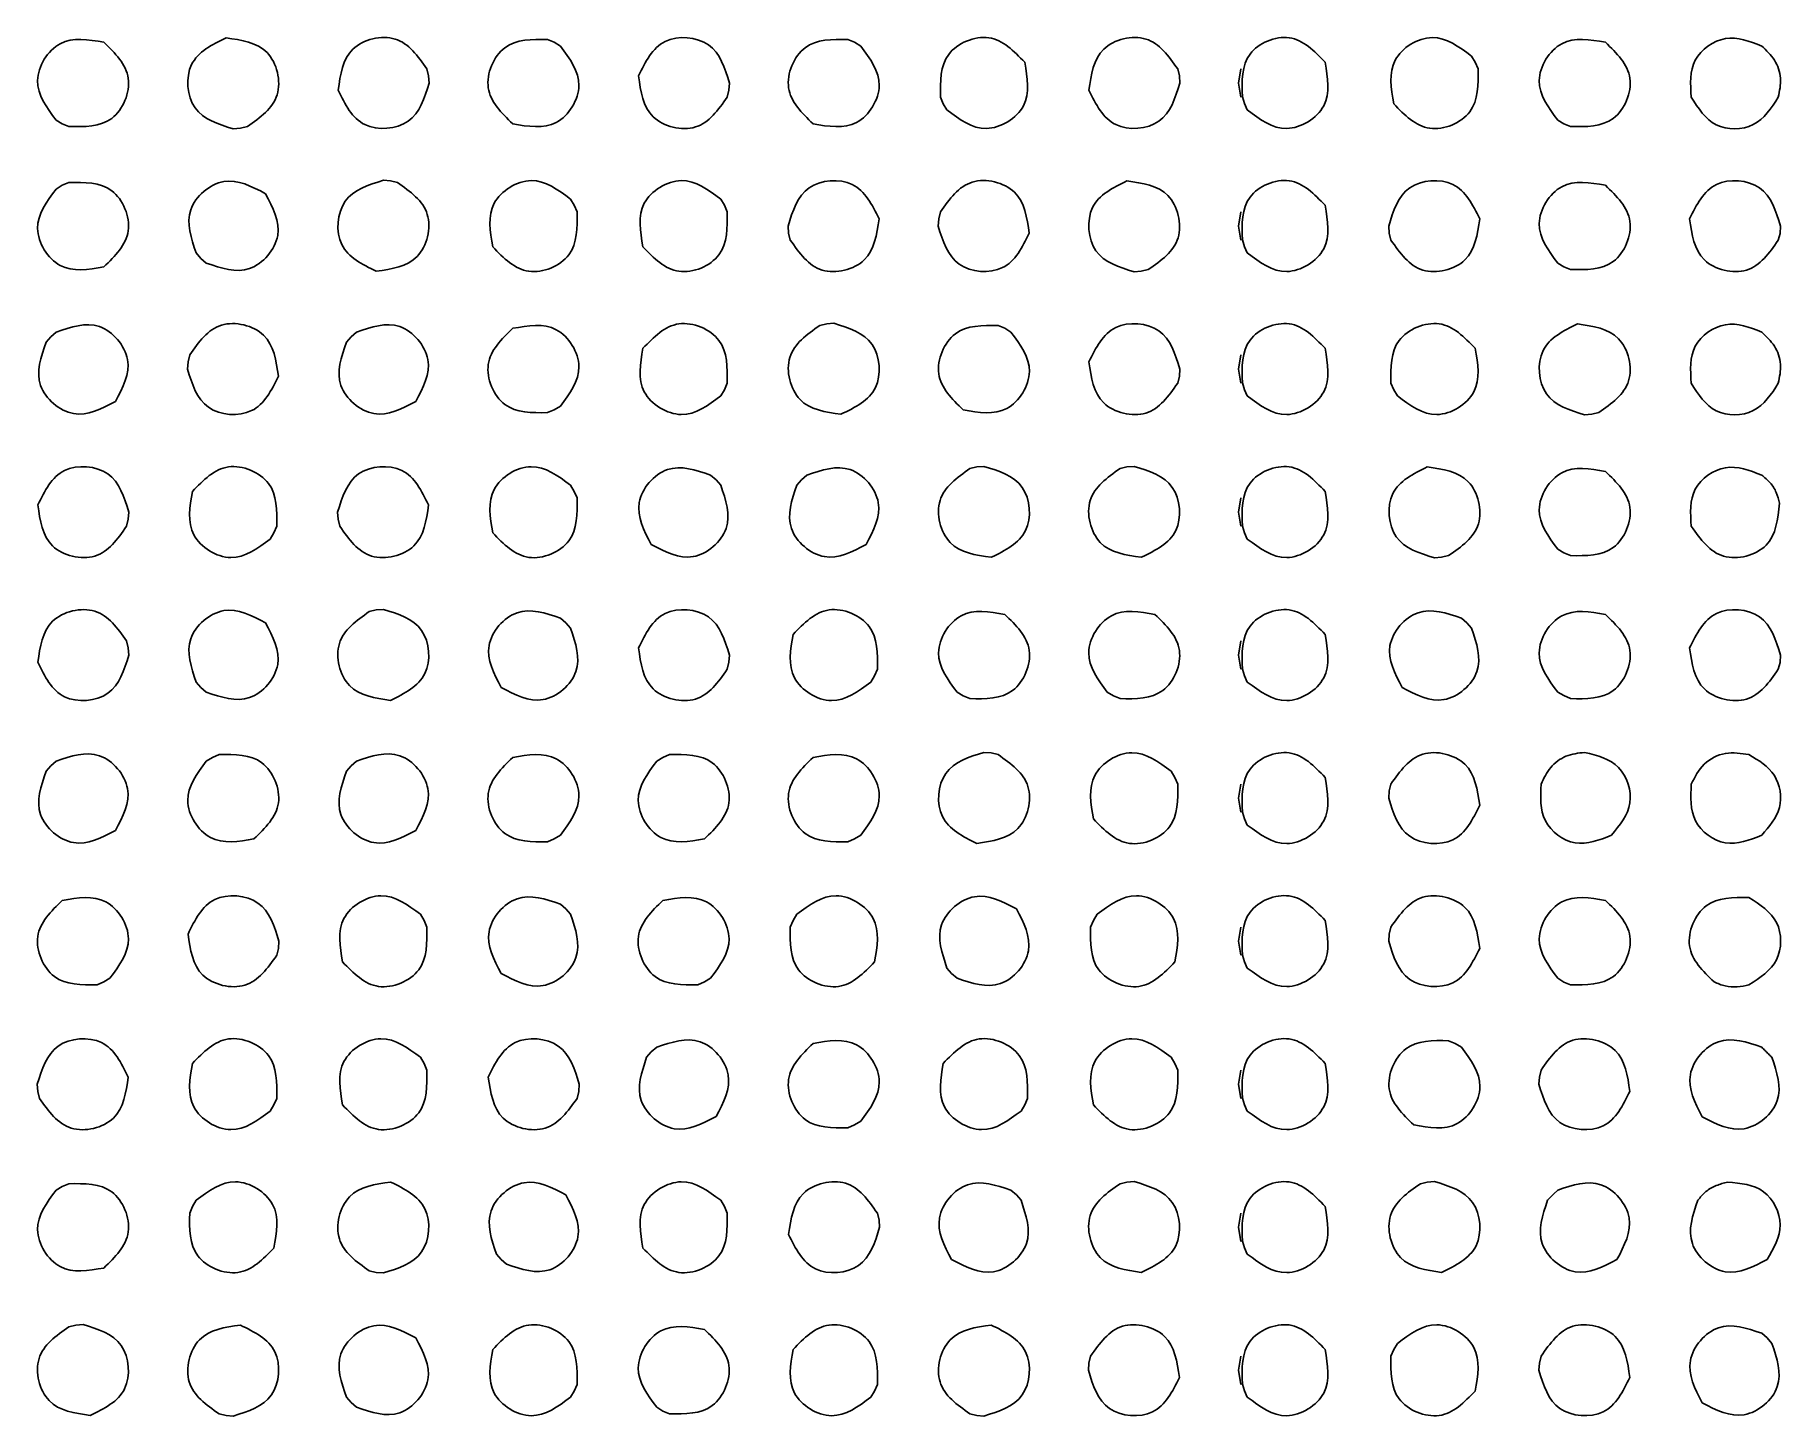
# Model space of a CAD drawing. Extents: x -306 to 305, y -242 to 242.
import ezdxf

# ---------------------------------------------------------------- set-up
doc = ezdxf.new("R2010")
doc.units = 0
doc.layers.get('0').update_dxf_attribs({"linetype": 'CONTINUOUS'})

msp = doc.modelspace()

# ---------------------------------------------------------------- linework, layer by layer
at = {"color": 7}
for p, q in [((-123.986603, 239.254965), (-126.306001, 240.216999)), ((-126.306001, 240.216999), (-126.306001, 240.216999)), ((-126.306001, 240.216999), (-126.306001, 240.216999)), ((-121.844999, 237.944001), (-123.986603, 239.254965)), ((-18.986678, 239.25492), (-21.3057, 240.216999)), ((-21.3057, 240.216999), (-21.3057, 240.216999)), ((-21.3057, 240.216999), (-21.3057, 240.216999)), ((-16.8454, 237.944001), (-18.986678, 239.25492)), ((198.004966, 232.263395), (196.693999, 234.404999)), ((196.693999, 234.404999), (196.693999, 234.404999)), ((196.693999, 234.404999), (196.693999, 234.404999)), ((198.967, 229.944), (198.004966, 232.263395)), ((298.154993, 237.944001), (298.154993, 237.944001)), ((-167.94815, 227.502623), (-168.532999, 229.944)), ((-168.532999, 229.944), (-168.532999, 229.944)), ((-168.532999, 229.944), (-168.532999, 229.944)), ((-167.749999, 225), (-167.94815, 227.502623)), ((94.551785, 227.50262), (93.966899, 229.944)), ((93.966899, 229.944), (93.966899, 229.944)), ((93.966899, 229.944), (93.966899, 229.944)), ((94.750001, 225), (94.551785, 227.50262)), ((116.033, 229.944), (115.25, 225)), ((-63.533099, 220.056), (-62.948213, 222.49738)), ((-62.948213, 222.49738), (-62.75, 225)), ((-62.75, 225), (-62.75, 225)), ((-62.75, 225), (-62.75, 225)), ((11.0331, 220.056), (11.994917, 217.736599)), ((115.25, 225), (116.033, 220.056)), ((116.577728, 220.14284), (117.285101, 217.797644)), ((11.994917, 217.736599), (13.3057, 215.595001)), ((13.3057, 215.595001), (13.3057, 215.595001)), ((13.3057, 215.595001), (13.3057, 215.595001)), ((117.285101, 217.797644), (118.306001, 215.595001)), ((118.306001, 215.595001), (118.306001, 215.595001)), ((-298.154993, 212.055999), (-296.013406, 210.745035)), ((-296.013406, 210.745035), (-293.693991, 209.783001)), ((-293.693991, 209.783001), (-293.693991, 209.783001)), ((-236.25, 209.000001), (-233.747378, 209.198152)), ((-233.747378, 209.198152), (-231.306, 209.783001)), ((-231.306, 209.783001), (-231.306, 209.783001)), ((226.845001, 212.055999), (228.986605, 210.745032)), ((228.986605, 210.745032), (231.306, 209.783001)), ((231.306, 209.783001), (231.306, 209.783001)), ((-293.693991, 190.217), (-296.013406, 189.254967)), ((-181.247375, 190.801849), (-183.750001, 191)), ((-183.750001, 191), (-183.750001, 191)), ((-178.806001, 190.217), (-181.247375, 190.801849)), ((-296.013406, 189.254967), (-298.154993, 187.943999)), ((-298.154993, 187.943999), (-298.154993, 187.943999)), ((-116.995033, 182.263397), (-118.306001, 184.405)), ((-118.306001, 184.405), (-118.306001, 184.405)), ((-64.494918, 182.263402), (-65.805699, 184.405)), ((-65.805699, 184.405), (-65.805699, 184.405)), ((-65.805699, 184.405), (-65.805699, 184.405)), ((-116.033, 179.944001), (-116.995033, 182.263397)), ((-63.533099, 179.944001), (-64.494918, 182.263402)), ((10.448215, 177.502618), (10.25, 175.000001)), ((11.0331, 179.944001), (10.448215, 177.502618)), ((116.033, 179.944), (115.25, 175)), ((-42.249999, 175.000001), (-42.051786, 172.497382)), ((-42.051786, 172.497382), (-41.4669, 170.056001)), ((10.25, 175.000001), (10.25, 175.000001)), ((10.25, 175.000001), (10.25, 175.000001)), ((115.25, 175), (116.033, 170.056)), ((167.749999, 175.000001), (167.94815, 172.497376)), ((167.94815, 172.497376), (168.532999, 170.056001)), ((303.966993, 170.056001), (304.642605, 172.459925)), ((304.642605, 172.459925), (304.74999, 175.000001)), ((304.74999, 175.000001), (304.74999, 175.000001)), ((-249.194001, 165.594999), (-247.562906, 163.687095)), ((-41.4669, 170.056001), (-41.4669, 170.056001)), ((116.577728, 170.142838), (117.285101, 167.797642)), ((117.285101, 167.797642), (118.306001, 165.594999)), ((118.306001, 165.594999), (118.306001, 165.594999)), ((118.306001, 165.594999), (118.306001, 165.594999)), ((168.532999, 170.056001), (168.532999, 170.056001)), ((-247.562906, 163.687095), (-245.654999, 162.056)), ((-245.654999, 162.056), (-245.654999, 162.056)), ((78.749999, 158.999999), (81.25278, 159.198122)), ((81.25278, 159.198122), (83.694301, 159.783)), ((83.694301, 159.783), (83.694301, 159.783)), ((226.845001, 162.056), (228.986605, 160.745033)), ((228.986605, 160.745033), (231.306, 159.783)), ((231.306, 159.783), (231.306, 159.783)), ((-28.75278, 140.801876), (-31.194299, 140.217001)), ((-26.25, 140.999999), (-28.75278, 140.801876)), ((-300.0629, 136.312906), (-301.694003, 134.404999)), ((-301.694003, 134.404999), (-301.694003, 134.404999)), ((-298.154993, 137.944001), (-300.0629, 136.312906)), ((-195.062904, 136.312906), (-196.693999, 134.404999)), ((-196.693999, 134.404999), (-196.693999, 134.404999)), ((-193.155, 137.944001), (-195.062904, 136.312906)), ((-31.194299, 140.217001), (-31.194299, 140.217001)), ((-31.194299, 140.217001), (-31.194299, 140.217001)), ((33.513322, 139.25492), (31.194299, 140.217001)), ((31.194299, 140.217001), (31.194299, 140.217001)), ((31.194299, 140.217001), (31.194299, 140.217001)), ((35.654601, 137.944001), (33.513322, 139.25492)), ((298.154993, 137.944001), (298.154993, 137.944001)), ((-251.466999, 129.944), (-252.051848, 127.502625)), ((116.033, 129.944), (115.25, 125)), ((-252.051848, 127.502625), (-252.249999, 125)), ((-252.249999, 125), (-252.249999, 125)), ((93.966899, 120.056), (94.551785, 122.49738)), ((94.551785, 122.49738), (94.750001, 125)), ((94.750001, 125), (94.750001, 125)), ((115.25, 125), (116.033, 120.056)), ((-65.805699, 115.595001), (-64.494918, 117.736599)), ((-64.494918, 117.736599), (-63.533099, 120.056)), ((-63.533099, 120.056), (-63.533099, 120.056)), ((116.577728, 120.14284), (117.285101, 117.797643)), ((117.285101, 117.797643), (118.306001, 115.595001)), ((168.532999, 120.056), (169.495033, 117.736604)), ((169.495033, 117.736604), (170.806, 115.595001)), ((-126.306001, 109.783001), (-123.986603, 110.745034)), ((-123.986603, 110.745034), (-121.844999, 112.055999)), ((-121.844999, 112.055999), (-121.844999, 112.055999)), ((118.306001, 115.595001), (118.306001, 115.595001)), ((170.806, 115.595001), (170.806, 115.595001)), ((236.25, 109.000001), (238.752623, 109.198152)), ((238.752623, 109.198152), (241.194, 109.783001)), ((241.194, 109.783001), (241.194, 109.783001)), ((-67.437116, 86.312884), (-69.345401, 87.944301)), ((-69.345401, 87.944301), (-69.345401, 87.944301)), ((-69.345401, 87.944301), (-69.345401, 87.944301)), ((-65.805699, 84.404599), (-67.437116, 86.312884)), ((-37.562886, 86.312884), (-39.1943, 84.404599)), ((-35.654601, 87.944301), (-37.562886, 86.312884)), ((23.747225, 90.801812), (21.3057, 90.216901)), ((21.3057, 90.216901), (21.3057, 90.216901)), ((21.3057, 90.216901), (21.3057, 90.216901)), ((26.25, 91), (23.747225, 90.801812)), ((76.247224, 90.801812), (73.8057, 90.216901)), ((73.8057, 90.216901), (73.8057, 90.216901)), ((78.749999, 91), (76.247224, 90.801812)), ((298.154993, 87.944301), (298.154993, 87.944301)), ((-116.995081, 82.263323), (-118.306001, 84.404599)), ((-118.306001, 84.404599), (-118.306001, 84.404599)), ((-116.033, 79.9443), (-116.995081, 82.263323)), ((-39.1943, 84.404599), (-39.1943, 84.404599)), ((116.033, 79.9443), (115.25, 75)), ((-272.948123, 72.49722), (-272.750001, 75.000001)), ((-272.750001, 75.000001), (-272.750001, 75.000001)), ((-272.750001, 75.000001), (-272.750001, 75.000001)), ((-199.75, 75.000001), (-199.551877, 72.49722)), ((115.25, 75), (116.033, 70.0557)), ((-273.533001, 70.055699), (-272.948123, 72.49722)), ((-223.305999, 65.5954), (-221.99508, 67.736679)), ((-221.99508, 67.736679), (-221.033001, 70.055699)), ((-221.033001, 70.055699), (-221.033001, 70.055699)), ((-199.551877, 72.49722), (-198.967, 70.055699)), ((-198.967, 70.055699), (-198.967, 70.055699)), ((116.577799, 70.143072), (117.28518, 67.79798)), ((117.28518, 67.79798), (118.306001, 65.5954)), ((118.306001, 65.5954), (118.306001, 65.5954)), ((226.845001, 62.055701), (228.986599, 60.744917)), ((183.750001, 58.999999), (186.252618, 59.198215)), ((186.252618, 59.198215), (188.694001, 59.783101)), ((188.694001, 59.783101), (188.694001, 59.783101)), ((228.986599, 60.744917), (231.306, 59.783101)), ((231.306, 59.783101), (231.306, 59.783101)), ((-186.252618, 40.801785), (-188.694001, 40.216899)), ((-188.694001, 40.216899), (-188.694001, 40.216899)), ((-183.750001, 41.000001), (-186.252618, 40.801785)), ((-119.937078, 36.312866), (-121.844999, 37.944299)), ((-121.844999, 37.944299), (-121.844999, 37.944299)), ((195.062924, 36.312866), (193.155, 37.944299)), ((193.155, 37.944299), (193.155, 37.944299)), ((-118.306001, 34.4046), (-119.937078, 36.312866)), ((196.693999, 34.4046), (195.062924, 36.312866)), ((-272.948123, 27.50278), (-273.533001, 29.944301)), ((-273.533001, 29.944301), (-273.533001, 29.944301)), ((-273.533001, 29.944301), (-273.533001, 29.944301)), ((-272.750001, 24.999999), (-272.948123, 27.50278)), ((-62.948188, 22.497224), (-62.75, 24.999999)), ((-62.75, 24.999999), (-62.75, 24.999999)), ((116.033, 29.9443), (115.25, 25)), ((115.25, 25), (116.033, 20.0557)), ((304.642605, 22.459649), (304.74999, 24.999999)), ((304.74999, 24.999999), (304.74999, 24.999999)), ((-63.533099, 20.0557), (-62.948188, 22.497224)), ((-11.994964, 17.736672), (-11.0331, 20.0557)), ((-11.0331, 20.0557), (-11.0331, 20.0557)), ((-11.0331, 20.0557), (-11.0331, 20.0557)), ((116.577799, 20.143073), (117.28518, 17.797982)), ((303.966993, 20.0557), (304.642605, 22.459649)), ((-249.194001, 15.595401), (-247.562923, 13.68713)), ((-247.562923, 13.68713), (-245.654999, 12.055688)), ((-13.3057, 15.595401), (-11.994964, 17.736672)), ((117.28518, 17.797982), (118.306001, 15.595401)), ((118.306001, 15.595401), (118.306001, 15.595401)), ((-245.654999, 12.055688), (-245.654999, 12.055688)), ((16.8454, 12.055688), (18.98667, 10.744963)), ((18.98667, 10.744963), (21.3057, 9.783094)), ((21.3057, 9.783094), (21.3057, 9.783094)), ((21.3057, 9.783094), (21.3057, 9.783094)), ((69.345401, 12.055688), (71.486672, 10.744963)), ((71.486672, 10.744963), (73.8057, 9.783094)), ((73.8057, 9.783094), (73.8057, 9.783094)), ((226.845001, 12.055688), (229.024172, 10.835613)), ((229.024172, 10.835613), (231.306, 9.783094)), ((231.306, 9.783094), (231.306, 9.783094)), ((-298.154993, -12.055714), (-300.062928, -13.687127)), ((-243.513401, -10.744904), (-245.654999, -12.055714)), ((-245.654999, -12.055714), (-245.654999, -12.055714)), ((-241.194, -9.783091), (-243.513401, -10.744904)), ((-193.155, -12.055714), (-195.062921, -13.687127)), ((-86.01333, -10.744961), (-88.1546, -12.055714)), ((-88.1546, -12.055714), (-88.1546, -12.055714)), ((-83.694301, -9.783091), (-86.01333, -10.744961)), ((28.752775, -9.198185), (26.25, -9.000009)), ((26.25, -9.000009), (26.25, -9.000009)), ((26.25, -9.000009), (26.25, -9.000009)), ((31.194299, -9.783091), (28.752775, -9.198185)), ((-300.062928, -13.687127), (-301.694003, -15.595401)), ((-301.694003, -15.595401), (-301.694003, -15.595401)), ((-195.062921, -13.687127), (-196.693999, -15.595401)), ((-196.693999, -15.595401), (-196.693999, -15.595401)), ((93.005035, -17.736678), (91.694299, -15.595401)), ((91.694299, -15.595401), (91.694299, -15.595401)), ((93.966899, -20.055698), (93.005035, -17.736678)), ((116.033, -20.0557), (115.25, -25)), ((167.948122, -22.49723), (167.749999, -25.000005)), ((168.532999, -20.055698), (167.948122, -22.49723)), ((221.033001, -20.055698), (221.033001, -20.055698)), ((273.533001, -20.055698), (273.533001, -20.055698)), ((115.25, -25), (116.033, -29.9443)), ((116.577799, -29.856937), (117.28518, -32.202034)), ((167.749999, -25.000005), (167.749999, -25.000005)), ((117.28518, -32.202034), (118.306001, -34.404609)), ((118.306001, -34.404609), (118.306001, -34.404609)), ((-126.306001, -40.216891), (-123.986598, -39.255078)), ((-123.986598, -39.255078), (-121.844999, -37.944297)), ((-121.844999, -37.944297), (-121.844999, -37.944297)), ((-21.3057, -40.216891), (-18.986671, -39.25505)), ((-18.986671, -39.25505), (-16.8454, -37.944297)), ((-16.8454, -37.944297), (-16.8454, -37.944297)), ((-16.8454, -37.944297), (-16.8454, -37.944297)), ((-169.495081, -67.73669), (-170.806, -65.595414)), ((-170.806, -65.595414), (-170.806, -65.595414)), ((-119.937078, -63.68714), (-121.844999, -62.055698)), ((-121.844999, -62.055698), (-121.844999, -62.055698)), ((-118.306001, -65.595414), (-119.937078, -63.68714)), ((-39.1943, -65.595414), (-40.505036, -67.73669)), ((65.805699, -65.595414), (64.494963, -67.73669)), ((-168.532999, -70.05571), (-169.495081, -67.73669)), ((-40.505036, -67.73669), (-41.4669, -70.05571)), ((-41.4669, -70.05571), (-41.4669, -70.05571)), ((64.494963, -67.73669), (63.533099, -70.05571)), ((63.533099, -70.05571), (63.533099, -70.05571)), ((116.033, -70.0557), (115.25, -75)), ((167.948122, -72.497215), (167.749999, -74.99999)), ((168.532999, -70.05571), (167.948122, -72.497215)), ((-221.033001, -79.944297), (-220.448124, -77.502765)), ((-220.448124, -77.502765), (-220.250001, -74.99999)), ((-220.250001, -74.99999), (-220.250001, -74.99999)), ((115.25, -75), (116.033, -79.9443)), ((167.749999, -74.99999), (167.749999, -74.99999)), ((13.3057, -84.404594), (14.937115, -86.312868)), ((116.577799, -79.85695), (117.28518, -82.202019)), ((117.28518, -82.202019), (118.306001, -84.404594)), ((118.306001, -84.404594), (118.306001, -84.404594)), ((-283.805997, -90.216904), (-281.486599, -89.255091)), ((-281.486599, -89.255091), (-279.345001, -87.94431)), ((-279.345001, -87.94431), (-279.345001, -87.94431)), ((-279.345001, -87.94431), (-279.345001, -87.94431)), ((-73.8057, -90.216904), (-71.486672, -89.255034)), ((-71.486672, -89.255034), (-69.345401, -87.94431)), ((-69.345401, -87.94431), (-69.345401, -87.94431)), ((-69.345401, -87.94431), (-69.345401, -87.94431)), ((14.937115, -86.312868), (16.8454, -87.94431)), ((16.8454, -87.94431), (16.8454, -87.94431)), ((16.8454, -87.94431), (16.8454, -87.94431)), ((226.845001, -87.94431), (228.963683, -89.350538)), ((228.963683, -89.350538), (231.306, -90.216904)), ((231.306, -90.216904), (231.306, -90.216904)), ((293.693991, -90.216904), (293.693991, -90.216904)), ((191.013396, -110.745043), (188.694001, -109.783004)), ((188.694001, -109.783004), (188.694001, -109.783004)), ((-169.495033, -117.736619), (-170.806, -115.595004)), ((-170.806, -115.595004), (-170.806, -115.595004)), ((-90.062866, -113.687068), (-91.694299, -115.595004)), ((-91.694299, -115.595004), (-91.694299, -115.595004)), ((-88.1546, -112.055993), (-90.062866, -113.687068)), ((93.005083, -117.73659), (91.694299, -115.595004)), ((91.694299, -115.595004), (91.694299, -115.595004)), ((193.155, -112.055993), (191.013396, -110.745043)), ((298.154993, -112.055993), (298.154993, -112.055993)), ((-168.532999, -120.056006), (-169.495033, -117.736619)), ((93.966899, -120.056006), (93.005083, -117.73659)), ((116.033, -120.056), (115.25, -125)), ((221.033001, -120.056006), (220.448152, -122.497397)), ((-304.74999, -125.000003), (-304.551842, -127.502608)), ((-304.551842, -127.502608), (-303.966993, -129.944)), ((-116.033, -129.944), (-115.448151, -127.502608)), ((-115.448151, -127.502608), (-115.25, -125.000003)), ((-115.25, -125.000003), (-115.25, -125.000003)), ((115.25, -125), (116.033, -129.944)), ((220.448152, -122.497397), (220.250001, -125.000003)), ((220.250001, -125.000003), (220.250001, -125.000003)), ((-303.966993, -129.944), (-303.966993, -129.944)), ((-223.305999, -134.405002), (-221.995032, -132.263387)), ((-221.995032, -132.263387), (-221.033001, -129.944)), ((-221.033001, -129.944), (-221.033001, -129.944)), ((39.1943, -134.405002), (40.505084, -132.263415)), ((40.505084, -132.263415), (41.4669, -129.944)), ((41.4669, -129.944), (41.4669, -129.944)), ((116.577728, -129.85716), (117.285101, -132.20237)), ((117.285101, -132.20237), (118.306001, -134.405002)), ((-21.3057, -140.217002), (-18.986678, -139.254934)), ((-18.986678, -139.254934), (-16.8454, -137.944012)), ((-16.8454, -137.944012), (-16.8454, -137.944012)), ((-16.8454, -137.944012), (-16.8454, -137.944012)), ((118.306001, -134.405002), (118.306001, -134.405002)), ((-296.013406, -160.745028), (-298.154993, -162.056006)), ((-298.154993, -162.056006), (-298.154993, -162.056006)), ((-293.693991, -159.782988), (-296.013406, -160.745028)), ((37.562869, -163.687081), (35.654601, -162.056006)), ((35.654601, -162.056006), (35.654601, -162.056006)), ((35.654601, -162.056006), (35.654601, -162.056006)), ((39.1943, -165.594988), (37.562869, -163.687081)), ((76.247219, -159.198111), (73.8057, -159.782988)), ((73.8057, -159.782988), (73.8057, -159.782988)), ((78.749999, -158.999991), (76.247219, -159.198111)), ((181.247375, -159.198139), (178.806001, -159.782988)), ((178.806001, -159.782988), (178.806001, -159.782988)), ((183.750001, -158.999991), (181.247375, -159.198139)), ((225.443226, -163.319374), (223.305999, -165.594988)), ((226.845001, -162.056006), (225.443226, -163.319374)), ((-250.504966, -167.736603), (-251.466999, -170.05599)), ((-251.466999, -170.05599), (-251.466999, -170.05599)), ((-249.194001, -165.594988), (-250.504966, -167.736603)), ((-64.494918, -167.736603), (-65.805699, -165.594988)), ((-65.805699, -165.594988), (-65.805699, -165.594988)), ((-65.805699, -165.594988), (-65.805699, -165.594988)), ((-63.533099, -170.05599), (-64.494918, -167.736603)), ((-10.448215, -172.497382), (-11.0331, -170.05599)), ((-11.0331, -170.05599), (-11.0331, -170.05599)), ((-11.0331, -170.05599), (-11.0331, -170.05599)), ((116.033, -170.056), (115.25, -175)), ((223.305999, -165.594988), (223.305999, -165.594988)), ((275.805999, -165.594988), (275.805999, -165.594988)), ((-10.25, -174.999987), (-10.448215, -172.497382)), ((115.25, -175), (116.033, -179.944)), ((116.577728, -179.857145), (117.285101, -182.202355)), ((117.285101, -182.202355), (118.306001, -184.404986)), ((-144.193999, -184.404986), (-142.562905, -186.312893)), ((-142.562905, -186.312893), (-140.655, -187.943997)), ((-140.655, -187.943997), (-140.655, -187.943997)), ((118.306001, -184.404986), (118.306001, -184.404986)), ((118.306001, -184.404986), (118.306001, -184.404986)), ((-188.694001, -190.216986), (-186.252623, -190.801864)), ((-186.252623, -190.801864), (-183.750001, -191.000012)), ((-183.750001, -191.000012), (-183.750001, -191.000012)), ((-291.252628, -209.198152), (-293.693991, -209.783001)), ((-293.693991, -209.783001), (-293.693991, -209.783001)), ((-288.749994, -209.000004), (-291.252628, -209.198152)), ((300.062928, -213.687066), (298.154993, -212.055991)), ((298.154993, -212.055991), (298.154993, -212.055991)), ((301.694003, -215.595001), (300.062928, -213.687066)), ((169.495033, -217.736616), (168.532999, -220.056003)), ((170.806, -215.595001), (169.495033, -217.736616)), ((62.948213, -222.497366), (62.75, -225)), ((62.75, -225), (62.75, -225)), ((63.533099, -220.056003), (62.948213, -222.497366)), ((116.033, -220.056), (115.25, -225)), ((115.25, -225), (116.033, -229.944)), ((168.532999, -220.056003), (168.532999, -220.056003)), ((220.448152, -222.497395), (220.250001, -225)), ((220.250001, -225), (220.250001, -225)), ((221.033001, -220.056003), (220.448152, -222.497395)), ((-116.995033, -232.263384), (-116.033, -229.943997)), ((-116.033, -229.943997), (-116.033, -229.943997)), ((-116.033, -229.943997), (-116.033, -229.943997)), ((-11.994917, -232.263412), (-11.0331, -229.943997)), ((-11.0331, -229.943997), (-11.0331, -229.943997)), ((-11.0331, -229.943997), (-11.0331, -229.943997)), ((116.577728, -229.857158), (117.285101, -232.202368)), ((-196.693999, -234.404999), (-195.062904, -236.312906)), ((-195.062904, -236.312906), (-193.155, -237.94401)), ((-193.155, -237.94401), (-193.155, -237.94401)), ((-118.306001, -234.404999), (-116.995033, -232.263384)), ((-88.1546, -237.94401), (-86.013321, -239.254932)), ((-13.3057, -234.404999), (-11.994917, -232.263412)), ((117.285101, -232.202368), (118.306001, -234.404999)), ((118.306001, -234.404999), (118.306001, -234.404999)), ((-241.194, -240.216999), (-238.752623, -240.801848)), ((-238.752623, -240.801848), (-236.25, -240.999996)), ((-236.25, -240.999996), (-236.25, -240.999996)), ((-86.013321, -239.254932), (-83.694301, -240.216999)), ((-83.694301, -240.216999), (-83.694301, -240.216999)), ((21.3057, -240.216999), (23.74722, -240.801876)), ((23.74722, -240.801876), (26.25, -240.999996)), ((26.25, -240.999996), (26.25, -240.999996)), ((26.25, -240.999996), (26.25, -240.999996))]:
    msp.add_line(p, q, dxfattribs=at)
for points, knots in [([(-281.486604, 239.254965), (-286.888871, 240.187097), (-297.663317, 242.046169), (-307.98447, 225.203676), (-301.437627, 216.446773), (-298.154993, 212.055999)], [0, 0, 0, 0, 15.23422, 30.383597, 45.618479, 45.618479, 45.618479, 45.618479]), ([(-293.693991, 209.783001), (-288.212298, 209.70804), (-277.279671, 209.558538), (-269.720213, 227.808209), (-277.557181, 235.432286), (-281.486604, 239.254965)], [0, 0, 0, 0, 15.234873, 30.384257, 45.618459, 45.618459, 45.618459, 45.618459]), ([(-238.752623, 240.801848), (-243.671092, 238.380545), (-253.480645, 233.551422), (-251.930574, 213.858651), (-241.486651, 210.622585), (-236.25, 209.000001)], [0, 0, 0, 0, 15.234373, 30.383922, 45.618944, 45.618944, 45.618944, 45.618944]), ([(-231.306, 209.783001), (-226.827009, 212.944307), (-217.894156, 219.249183), (-222.504955, 238.45721), (-233.32666, 240.018848), (-238.752623, 240.801848)], [0, 0, 0, 0, 15.235014, 30.384557, 45.618945, 45.618945, 45.618945, 45.618945]), ([(-168.532999, 229.944), (-171.694305, 234.422991), (-177.999182, 243.355845), (-197.207209, 238.745045), (-198.768849, 227.92334), (-199.551849, 222.497378)], [0, 0, 0, 0, 15.235015, 30.384558, 45.618947, 45.618947, 45.618947, 45.618947]), ([(-126.306001, 240.216999), (-131.787696, 240.291961), (-142.720325, 240.441465), (-150.279789, 222.191793), (-142.442818, 214.567715), (-138.513394, 210.745035)], [0, 0, 0, 0, 15.234876, 30.384262, 45.618466, 45.618466, 45.618466, 45.618466]), ([(-62.75, 225), (-64.372579, 230.236651), (-67.608636, 240.680585), (-87.301433, 242.230668), (-92.130511, 232.42109), (-94.551785, 227.50262)], [0, 0, 0, 0, 15.235019, 30.3846, 45.618929, 45.618929, 45.618929, 45.618929]), ([(-21.3057, 240.216999), (-26.787433, 240.292013), (-37.720131, 240.44162), (-45.279892, 222.191868), (-37.442802, 214.567768), (-33.513322, 210.74508)], [0, 0, 0, 0, 15.234999, 30.38449, 45.618768, 45.618768, 45.618768, 45.618768]), ([(40.505084, 232.263401), (36.682374, 236.192811), (29.058253, 244.02974), (10.808506, 236.47037), (10.958095, 225.537709), (11.0331, 220.056)], [0, 0, 0, 0, 15.234266, 30.38366, 45.618536, 45.618536, 45.618536, 45.618536]), ([(93.966899, 229.944), (90.805634, 234.422987), (84.500814, 243.355867), (65.292755, 238.745065), (63.73118, 227.92334), (62.948213, 222.49738)], [0, 0, 0, 0, 15.234934, 30.384515, 45.618872, 45.618872, 45.618872, 45.618872]), ([(145.504967, 232.263395), (141.714524, 236.202403), (134.214997, 243.995873), (116.089925, 236.516308), (116.413706, 225.648343), (116.577728, 220.14284)], [0, 0, 0, 0, 15.171209, 30.016788, 45.258365, 45.258365, 45.258365, 45.258365]), ([(196.693999, 234.404999), (192.303224, 237.687631), (183.546319, 244.234471), (166.703827, 233.913319), (168.5629, 223.138872), (169.495033, 217.736605)], [0, 0, 0, 0, 15.234883, 30.384258, 45.61848, 45.61848, 45.61848, 45.61848]), ([(243.513396, 239.254968), (238.111127, 240.1871), (227.33668, 242.046171), (217.01553, 225.203679), (223.562369, 216.446774), (226.845001, 212.055999)], [0, 0, 0, 0, 15.234224, 30.383598, 45.618481, 45.618481, 45.618481, 45.618481]), ([(231.306, 209.783001), (236.787695, 209.708039), (247.720325, 209.558535), (255.279789, 227.808208), (247.442819, 235.432287), (243.513396, 239.254968)], [0, 0, 0, 0, 15.234878, 30.384264, 45.618469, 45.618469, 45.618469, 45.618469]), ([(298.154993, 237.944001), (293.932342, 239.584423), (285.499185, 242.86055), (272.628184, 233.73154), (273.230561, 224.627127), (273.533001, 220.056)], [0, 0, 0, 0, 12.958919, 25.88056, 38.910063, 38.910063, 38.910063, 38.910063]), ([(-138.513394, 210.745035), (-133.111127, 209.812902), (-122.33668, 207.953829), (-112.015529, 224.79632), (-118.562368, 233.553226), (-121.844999, 237.944001)], [0, 0, 0, 0, 15.234221, 30.383595, 45.618479, 45.618479, 45.618479, 45.618479]), ([(-33.513322, 210.74508), (-28.111044, 209.81293), (-17.336521, 207.953812), (-7.015409, 224.796613), (-13.562612, 233.553347), (-16.8454, 237.944001)], [0, 0, 0, 0, 15.234244, 30.383794, 45.618614, 45.618614, 45.618614, 45.618614]), ([(13.3057, 215.595001), (17.696546, 212.312375), (26.453521, 205.765603), (43.296086, 216.086578), (41.437152, 226.861074), (40.505084, 232.263401)], [0, 0, 0, 0, 15.235067, 30.38437, 45.618716, 45.618716, 45.618716, 45.618716]), ([(118.306001, 215.595001), (122.692294, 212.313144), (131.445732, 205.763757), (148.296552, 216.08074), (146.437105, 226.859844), (145.504967, 232.263395)], [0, 0, 0, 0, 15.224747, 30.38303, 45.620263, 45.620263, 45.620263, 45.620263]), ([(303.966993, 220.056), (304.410419, 222.249659), (305.301671, 226.65874), (303.039026, 233.333694), (299.777927, 236.412025), (298.154993, 237.944001)], [0, 0, 0, 0, 6.633644, 13.333099, 19.970262, 19.970262, 19.970262, 19.970262]), ([(-94.551785, 227.50262), (-93.768819, 222.07666), (-92.207244, 211.254936), (-72.999185, 206.644133), (-66.694365, 215.577013), (-63.533099, 220.056)], [0, 0, 0, 0, 15.234357, 30.383937, 45.618872, 45.618872, 45.618872, 45.618872]), ([(169.495033, 217.736605), (173.317714, 213.807181), (180.941793, 205.970212), (199.191465, 213.529676), (199.041962, 224.462305), (198.967, 229.944)], [0, 0, 0, 0, 15.234204, 30.383591, 45.618467, 45.618467, 45.618467, 45.618467]), ([(-199.551849, 222.497378), (-197.130546, 217.578908), (-192.301421, 207.769356), (-172.60865, 209.319427), (-169.372584, 219.763349), (-167.749999, 225)], [0, 0, 0, 0, 15.234374, 30.383923, 45.618945, 45.618945, 45.618945, 45.618945]), ([(62.948213, 222.49738), (65.369487, 217.57891), (70.198566, 207.769332), (89.891362, 209.319416), (93.127422, 219.763349), (94.750001, 225)], [0, 0, 0, 0, 15.234329, 30.383909, 45.61893, 45.61893, 45.61893, 45.61893]), ([(273.533001, 220.056), (275.974068, 216.193796), (280.841586, 208.492515), (296.632866, 208.586178), (301.519528, 216.228416), (303.966993, 220.056)], [0, 0, 0, 0, 13.012044, 25.946175, 38.924149, 38.924149, 38.924149, 38.924149]), ([(-281.486604, 160.745033), (-277.557181, 164.567713), (-269.720213, 172.19179), (-277.279671, 190.441461), (-288.212298, 190.291961), (-293.693991, 190.217)], [0, 0, 0, 0, 15.234201, 30.383586, 45.61846, 45.61846, 45.61846, 45.61846]), ([(-224.937094, 186.312904), (-229.78707, 188.868774), (-239.459987, 193.966264), (-254.480518, 181.136687), (-250.959478, 170.785277), (-249.194001, 165.594999)], [0, 0, 0, 0, 15.234531, 30.384137, 45.619296, 45.619296, 45.619296, 45.619296]), ([(-183.750001, 191), (-188.986652, 189.377416), (-199.430574, 186.14135), (-200.980645, 166.448579), (-191.171093, 161.619454), (-186.252623, 159.19815)], [0, 0, 0, 0, 15.235022, 30.38457, 45.618945, 45.618945, 45.618945, 45.618945]), ([(-186.252623, 159.19815), (-180.82666, 159.981151), (-170.004954, 161.54279), (-165.394152, 180.750819), (-174.327008, 187.055694), (-178.806001, 190.217)], [0, 0, 0, 0, 15.234392, 30.383935, 45.618951, 45.618951, 45.618951, 45.618951]), ([(-118.306001, 184.405), (-122.696775, 187.687633), (-131.453681, 194.234472), (-148.296172, 183.91332), (-146.437099, 173.138873), (-145.504967, 167.736606)], [0, 0, 0, 0, 15.234883, 30.384257, 45.618479, 45.618479, 45.618479, 45.618479]), ([(-65.805699, 184.405), (-70.196546, 187.687626), (-78.953522, 194.234398), (-95.796088, 183.913421), (-93.937152, 173.138924), (-93.005083, 167.736598)], [0, 0, 0, 0, 15.235068, 30.384373, 45.618719, 45.618719, 45.618719, 45.618719]), ([(-10.448215, 177.502618), (-12.869488, 182.421088), (-17.698565, 192.230667), (-37.391363, 190.680586), (-40.62742, 180.236652), (-42.249999, 175.000001)], [0, 0, 0, 0, 15.234329, 30.383909, 45.618928, 45.618928, 45.618928, 45.618928]), ([(42.051786, 172.497382), (41.268819, 177.923341), (39.707244, 188.745065), (20.499186, 193.355867), (14.194366, 184.422988), (11.0331, 179.944001)], [0, 0, 0, 0, 15.234357, 30.383937, 45.61887, 45.61887, 45.61887, 45.61887]), ([(76.247219, 190.801878), (71.328786, 188.380517), (61.519328, 183.551287), (63.069487, 163.85863), (73.513366, 160.622578), (78.749999, 158.999999)], [0, 0, 0, 0, 15.234368, 30.383848, 45.618827, 45.618827, 45.618827, 45.618827]), ([(83.694301, 159.783), (88.173224, 162.944415), (97.105911, 169.249488), (92.494837, 188.457338), (81.673171, 190.01891), (76.247219, 190.801878)], [0, 0, 0, 0, 15.23505, 30.384518, 45.618888, 45.618888, 45.618888, 45.618888]), ([(145.504967, 182.263397), (141.714524, 186.202405), (134.214996, 193.995874), (116.089925, 186.516307), (116.413707, 175.648342), (116.577728, 170.142838)], [0, 0, 0, 0, 15.17121, 30.016787, 45.258367, 45.258367, 45.258367, 45.258367]), ([(199.551849, 177.502624), (197.130546, 182.421093), (192.301422, 192.230646), (172.608651, 190.680574), (169.372584, 180.236652), (167.749999, 175.000001)], [0, 0, 0, 0, 15.234374, 30.383922, 45.618945, 45.618945, 45.618945, 45.618945]), ([(243.513396, 189.254967), (238.111128, 190.187099), (227.33668, 192.046171), (217.015528, 175.203679), (223.562369, 166.446775), (226.845001, 162.056)], [0, 0, 0, 0, 15.234223, 30.383598, 45.61848, 45.61848, 45.61848, 45.61848]), ([(304.74999, 175.000001), (303.124108, 180.23244), (299.882475, 190.66471), (280.200463, 192.238777), (275.37122, 182.426118), (272.948152, 177.502624)], [0, 0, 0, 0, 15.232059, 30.3692, 45.612626, 45.612626, 45.612626, 45.612626]), ([(-298.154993, 187.943999), (-301.437627, 183.553226), (-307.98447, 174.796323), (-297.663318, 157.95383), (-286.888871, 159.812902), (-281.486604, 160.745033)], [0, 0, 0, 0, 15.234881, 30.384258, 45.618478, 45.618478, 45.618478, 45.618478]), ([(-245.654999, 162.056), (-240.464723, 160.290522), (-230.113314, 156.76948), (-217.283737, 171.790011), (-222.381226, 181.462928), (-224.937094, 186.312904)], [0, 0, 0, 0, 15.235156, 30.384764, 45.619294, 45.619294, 45.619294, 45.619294]), ([(231.306, 159.783), (236.787695, 159.708038), (247.720324, 159.558535), (255.279788, 177.808207), (247.442819, 185.432286), (243.513396, 189.254967)], [0, 0, 0, 0, 15.234877, 30.384264, 45.618467, 45.618467, 45.618467, 45.618467]), ([(-145.504967, 167.736606), (-141.682286, 163.807182), (-134.058206, 155.970212), (-115.808534, 163.529677), (-115.958037, 174.462306), (-116.033, 179.944001)], [0, 0, 0, 0, 15.234205, 30.383592, 45.618469, 45.618469, 45.618469, 45.618469]), ([(-93.005083, 167.736598), (-89.182373, 163.807188), (-81.558251, 155.97026), (-63.308504, 163.529631), (-63.458094, 174.462292), (-63.533099, 179.944001)], [0, 0, 0, 0, 15.234266, 30.38366, 45.618537, 45.618537, 45.618537, 45.618537]), ([(-41.4669, 170.056001), (-38.305635, 165.577014), (-32.000816, 156.644134), (-12.792756, 161.254934), (-11.231181, 172.076659), (-10.448215, 177.502618)], [0, 0, 0, 0, 15.234934, 30.384515, 45.618871, 45.618871, 45.618871, 45.618871]), ([(118.306001, 165.594999), (122.692294, 162.313143), (131.445733, 155.763756), (148.296552, 166.080741), (146.437105, 176.859845), (145.504967, 182.263397)], [0, 0, 0, 0, 15.224747, 30.38303, 45.620264, 45.620264, 45.620264, 45.620264]), ([(168.532999, 170.056001), (171.694305, 165.57701), (177.999181, 156.644154), (197.207209, 161.254955), (198.768849, 172.076661), (199.551849, 177.502624)], [0, 0, 0, 0, 15.235016, 30.384559, 45.61895, 45.61895, 45.61895, 45.61895]), ([(272.948152, 177.502624), (273.732226, 172.076831), (275.29512, 161.261611), (294.493279, 156.638979), (300.801054, 165.572283), (303.966993, 170.056001)], [0, 0, 0, 0, 15.235865, 30.369614, 45.619458, 45.619458, 45.619458, 45.619458]), ([(10.25, 175.000001), (11.872579, 169.76335), (15.108636, 159.319415), (34.801435, 157.769331), (39.630512, 167.578911), (42.051786, 172.497382)], [0, 0, 0, 0, 15.235021, 30.384603, 45.618932, 45.618932, 45.618932, 45.618932]), ([(-277.437094, 113.687097), (-274.881225, 118.537071), (-269.783735, 128.209986), (-282.613308, 143.230518), (-292.964716, 139.709478), (-298.154993, 137.944001)], [0, 0, 0, 0, 15.234528, 30.384133, 45.619289, 45.619289, 45.619289, 45.619289]), ([(-220.448152, 122.497377), (-221.231152, 127.92334), (-222.79279, 138.745045), (-242.000818, 143.355846), (-248.305693, 134.422991), (-251.466999, 129.944)], [0, 0, 0, 0, 15.234389, 30.383932, 45.618947, 45.618947, 45.618947, 45.618947]), ([(-172.437095, 113.687097), (-169.881225, 118.537072), (-164.783734, 128.209988), (-177.613313, 143.230519), (-187.964722, 139.709478), (-193.155, 137.944001)], [0, 0, 0, 0, 15.234529, 30.384137, 45.619296, 45.619296, 45.619296, 45.619296]), ([(-121.844999, 112.055999), (-118.562368, 116.446774), (-112.015529, 125.20368), (-122.33668, 142.046171), (-133.111127, 140.187099), (-138.513394, 139.254968)], [0, 0, 0, 0, 15.234884, 30.384258, 45.618479, 45.618479, 45.618479, 45.618479]), ([(-63.533099, 120.056), (-63.458094, 125.537709), (-63.308504, 136.47037), (-81.558251, 144.029741), (-89.182373, 136.192811), (-93.005083, 132.263401)], [0, 0, 0, 0, 15.234877, 30.384271, 45.618538, 45.618538, 45.618538, 45.618538]), ([(-23.74722, 109.198123), (-18.828787, 111.619484), (-9.019328, 116.448712), (-10.569486, 136.141372), (-21.013366, 139.377421), (-26.25, 140.999999)], [0, 0, 0, 0, 15.234368, 30.383849, 45.618828, 45.618828, 45.618828, 45.618828]), ([(94.750001, 125), (93.127422, 130.23665), (89.891362, 140.680584), (70.198566, 142.230668), (65.369487, 132.421089), (62.948213, 127.502619)], [0, 0, 0, 0, 15.235021, 30.384601, 45.61893, 45.61893, 45.61893, 45.61893]), ([(145.504967, 132.263395), (141.714524, 136.202403), (134.214997, 143.995874), (116.089925, 136.516308), (116.413706, 125.648343), (116.577728, 120.14284)], [0, 0, 0, 0, 15.17121, 30.016789, 45.258367, 45.258367, 45.258367, 45.258367]), ([(198.004966, 132.263395), (194.182285, 136.192819), (186.558207, 144.029789), (168.308534, 136.470324), (168.458037, 125.537695), (168.532999, 120.056)], [0, 0, 0, 0, 15.234204, 30.383591, 45.618469, 45.618469, 45.618469, 45.618469]), ([(233.747378, 140.801851), (228.828908, 138.380547), (219.019355, 133.551422), (220.569425, 113.85865), (231.013349, 110.622585), (236.25, 109.000001)], [0, 0, 0, 0, 15.234375, 30.383924, 45.618947, 45.618947, 45.618947, 45.618947]), ([(241.194, 109.783001), (245.672991, 112.944307), (254.605845, 119.249183), (249.995045, 138.45721), (239.17334, 140.01885), (233.747378, 140.801851)], [0, 0, 0, 0, 15.235014, 30.384558, 45.618947, 45.618947, 45.618947, 45.618947]), ([(298.154993, 137.944001), (293.928745, 139.589626), (285.492417, 142.874582), (272.635723, 133.723906), (273.233077, 124.624621), (273.533001, 120.056)], [0, 0, 0, 0, 12.968175, 25.886735, 38.913525, 38.913525, 38.913525, 38.913525]), ([(-301.694003, 134.404999), (-303.459476, 129.214721), (-306.980508, 118.863313), (-291.959986, 106.033736), (-282.287071, 111.131227), (-277.437094, 113.687097)], [0, 0, 0, 0, 15.235158, 30.384757, 45.619289, 45.619289, 45.619289, 45.619289]), ([(-196.693999, 134.404999), (-198.459477, 129.214722), (-201.980519, 118.863313), (-186.959987, 106.033736), (-177.287071, 111.131227), (-172.437095, 113.687097)], [0, 0, 0, 0, 15.235157, 30.384764, 45.619294, 45.619294, 45.619294, 45.619294]), ([(-138.513394, 139.254968), (-142.442818, 135.432287), (-150.279789, 127.808208), (-142.720325, 109.558535), (-131.787696, 109.708039), (-126.306001, 109.783001)], [0, 0, 0, 0, 15.234205, 30.383592, 45.618468, 45.618468, 45.618468, 45.618468]), ([(-31.194299, 140.217001), (-35.673223, 137.055586), (-44.605912, 130.750514), (-39.994839, 111.542662), (-29.173172, 109.981091), (-23.74722, 109.198123)], [0, 0, 0, 0, 15.235051, 30.38452, 45.618891, 45.618891, 45.618891, 45.618891]), ([(31.194299, 140.217001), (25.712566, 140.292014), (14.779868, 140.441619), (7.220109, 122.191867), (15.057198, 114.567767), (18.986678, 110.745079)], [0, 0, 0, 0, 15.234999, 30.38449, 45.618767, 45.618767, 45.618767, 45.618767]), ([(18.986678, 110.745079), (24.388956, 109.81293), (35.163478, 107.953813), (45.48459, 124.796612), (38.937388, 133.553346), (35.654601, 137.944001)], [0, 0, 0, 0, 15.234243, 30.383793, 45.618612, 45.618612, 45.618612, 45.618612]), ([(303.966993, 120.056), (304.410566, 122.250179), (305.301928, 126.65939), (303.03846, 133.333975), (299.777828, 136.412033), (298.154993, 137.944001)], [0, 0, 0, 0, 6.635124, 13.333308, 19.970301, 19.970301, 19.970301, 19.970301]), ([(-93.005083, 132.263401), (-93.937152, 126.861074), (-95.796087, 116.086578), (-78.953521, 105.765601), (-70.196545, 112.312375), (-65.805699, 115.595001)], [0, 0, 0, 0, 15.234345, 30.383649, 45.618717, 45.618717, 45.618717, 45.618717]), ([(118.306001, 115.595001), (122.692294, 112.313144), (131.445732, 105.763757), (148.296552, 116.080739), (146.437105, 126.859844), (145.504967, 132.263395)], [0, 0, 0, 0, 15.224747, 30.38303, 45.620263, 45.620263, 45.620263, 45.620263]), ([(170.806, 115.595001), (175.196775, 112.312368), (183.95368, 105.765528), (200.796171, 116.08668), (198.937098, 126.861127), (198.004966, 132.263395)], [0, 0, 0, 0, 15.234883, 30.384257, 45.618481, 45.618481, 45.618481, 45.618481]), ([(-252.249999, 125), (-250.627415, 119.763349), (-247.391349, 109.319426), (-227.698579, 107.769355), (-222.869455, 117.578908), (-220.448152, 122.497377)], [0, 0, 0, 0, 15.235022, 30.38457, 45.618944, 45.618944, 45.618944, 45.618944]), ([(62.948213, 127.502619), (63.73118, 122.07666), (65.292755, 111.254935), (84.500814, 106.644133), (90.805634, 115.577013), (93.966899, 120.056)], [0, 0, 0, 0, 15.234358, 30.383938, 45.618872, 45.618872, 45.618872, 45.618872]), ([(273.533001, 120.056), (275.974068, 116.193796), (280.841586, 108.492514), (296.632866, 108.586178), (301.519528, 116.228416), (303.966993, 120.056)], [0, 0, 0, 0, 13.012044, 25.946175, 38.924149, 38.924149, 38.924149, 38.924149]), ([(-272.750001, 75.000001), (-274.372578, 80.236634), (-277.608628, 90.680514), (-297.301288, 92.230675), (-302.130512, 82.421214), (-304.55187, 77.502781)], [0, 0, 0, 0, 15.234979, 30.38446, 45.618824, 45.618824, 45.618824, 45.618824]), ([(-167.948122, 77.502781), (-170.369483, 82.421214), (-175.198712, 92.230672), (-194.891371, 90.680515), (-198.127422, 80.236635), (-199.75, 75.000001)], [0, 0, 0, 0, 15.234369, 30.383849, 45.618829, 45.618829, 45.618829, 45.618829]), ([(-221.033001, 70.055699), (-220.957987, 75.537432), (-220.80838, 86.47013), (-239.058132, 94.029893), (-246.682233, 86.192803), (-250.50492, 82.263323)], [0, 0, 0, 0, 15.234999, 30.38449, 45.618768, 45.618768, 45.618768, 45.618768]), ([(-118.306001, 84.404599), (-122.696654, 87.687388), (-131.453387, 94.234592), (-148.296189, 83.913479), (-146.43707, 73.138956), (-145.504919, 67.736679)], [0, 0, 0, 0, 15.234819, 30.384371, 45.618613, 45.618613, 45.618613, 45.618613]), ([(-69.345401, 87.944301), (-74.535671, 89.709615), (-84.887065, 93.230329), (-97.716229, 78.209796), (-92.618748, 68.537017), (-90.062885, 63.687115)], [0, 0, 0, 0, 15.235021, 30.384491, 45.61886, 45.61886, 45.61886, 45.61886]), ([(-14.937115, 63.687115), (-12.381252, 68.537018), (-7.283771, 78.209796), (-20.112936, 93.230329), (-30.464331, 89.709615), (-35.654601, 87.944301)], [0, 0, 0, 0, 15.234368, 30.383839, 45.618861, 45.618861, 45.618861, 45.618861]), ([(21.3057, 90.216901), (16.826781, 87.055526), (7.894067, 80.75051), (12.505141, 61.542628), (23.326826, 59.98112), (28.752775, 59.198187)], [0, 0, 0, 0, 15.234969, 30.384476, 45.618811, 45.618811, 45.618811, 45.618811]), ([(28.752775, 59.198187), (33.671208, 61.619518), (43.480694, 66.4487), (41.930523, 86.141386), (31.486633, 89.377428), (26.25, 91)], [0, 0, 0, 0, 15.234323, 30.383836, 45.618812, 45.618812, 45.618812, 45.618812]), ([(73.8057, 90.216901), (69.326781, 87.055526), (60.394067, 80.75051), (65.005141, 61.542628), (75.826825, 59.981121), (81.252774, 59.198187)], [0, 0, 0, 0, 15.23497, 30.384476, 45.618812, 45.618812, 45.618812, 45.618812]), ([(81.252774, 59.198187), (86.171207, 61.619518), (95.980693, 66.4487), (94.430523, 86.141387), (83.986632, 89.377428), (78.749999, 91)], [0, 0, 0, 0, 15.234324, 30.383837, 45.618813, 45.618813, 45.618813, 45.618813]), ([(145.504919, 82.263323), (141.714541, 86.202359), (134.215136, 93.99589), (116.090121, 86.516427), (116.413819, 75.648533), (116.577799, 70.143072)], [0, 0, 0, 0, 15.171118, 30.016628, 45.258101, 45.258101, 45.258101, 45.258101]), ([(181.247381, 90.801787), (176.32891, 88.380513), (166.51933, 83.551436), (168.069415, 63.858636), (178.513349, 60.622578), (183.750001, 58.999999)], [0, 0, 0, 0, 15.23433, 30.383912, 45.618934, 45.618934, 45.618934, 45.618934]), ([(188.694001, 59.783101), (193.172987, 62.944366), (202.105866, 69.249187), (197.495065, 88.457245), (186.673341, 90.01882), (181.247381, 90.801787)], [0, 0, 0, 0, 15.234933, 30.384514, 45.618871, 45.618871, 45.618871, 45.618871]), ([(243.513401, 89.255085), (238.111075, 90.187153), (227.336578, 92.046087), (217.015603, 75.203521), (223.562376, 66.446547), (226.845001, 62.055701)], [0, 0, 0, 0, 15.234345, 30.38365, 45.618715, 45.618715, 45.618715, 45.618715]), ([(231.306, 59.783101), (236.78771, 59.708095), (247.72037, 59.558505), (255.27974, 77.808253), (247.442811, 85.432375), (243.513401, 89.255085)], [0, 0, 0, 0, 15.234876, 30.384271, 45.618537, 45.618537, 45.618537, 45.618537]), ([(298.154993, 87.944301), (293.92865, 89.589772), (285.492198, 92.874395), (272.635586, 83.723661), (273.233031, 74.624354), (273.533001, 70.055699)], [0, 0, 0, 0, 12.968322, 25.886834, 38.913703, 38.913703, 38.913703, 38.913703]), ([(304.358492, 78.097889), (304.058138, 79.393254), (303.455453, 81.992515), (301.246334, 85.419714), (299.183205, 87.104597), (298.154993, 87.944301)], [0, 0, 0, 0, 3.969176, 7.964495, 11.93393, 11.93393, 11.93393, 11.93393]), ([(-250.50492, 82.263323), (-251.437071, 76.861044), (-253.296189, 66.086521), (-236.453388, 55.765408), (-227.696654, 62.312611), (-223.305999, 65.5954)], [0, 0, 0, 0, 15.234245, 30.383795, 45.618616, 45.618616, 45.618616, 45.618616]), ([(-145.504919, 67.736679), (-141.682231, 63.807199), (-134.058131, 55.970109), (-115.808381, 63.529871), (-115.957986, 74.462568), (-116.033, 79.9443)], [0, 0, 0, 0, 15.234278, 30.383768, 45.618765, 45.618765, 45.618765, 45.618765]), ([(-90.062885, 63.687115), (-85.212983, 61.131252), (-75.540204, 56.033771), (-60.519671, 68.862935), (-64.040385, 79.214329), (-65.805699, 84.404599)], [0, 0, 0, 0, 15.234369, 30.383839, 45.61886, 45.61886, 45.61886, 45.61886]), ([(-39.1943, 84.404599), (-40.959614, 79.21433), (-44.480328, 68.862936), (-29.459796, 56.033771), (-19.787018, 61.131252), (-14.937115, 63.687115)], [0, 0, 0, 0, 15.23502, 30.38449, 45.618859, 45.618859, 45.618859, 45.618859]), ([(118.306001, 65.5954), (122.692171, 62.313388), (131.445436, 55.763638), (148.296569, 66.08058), (146.437075, 76.859762), (145.504919, 82.263323)], [0, 0, 0, 0, 15.224678, 30.383142, 45.620395, 45.620395, 45.620395, 45.620395]), ([(-304.55187, 77.502781), (-303.768905, 72.076829), (-302.207338, 61.255162), (-282.999487, 56.644088), (-276.694416, 65.576775), (-273.533001, 70.055699)], [0, 0, 0, 0, 15.234369, 30.383837, 45.618886, 45.618886, 45.618886, 45.618886]), ([(-198.967, 70.055699), (-195.805584, 65.576775), (-189.500511, 56.644087), (-170.292661, 61.255163), (-168.731089, 72.076829), (-167.948122, 77.502781)], [0, 0, 0, 0, 15.235051, 30.384519, 45.61889, 45.61889, 45.61889, 45.61889]), ([(273.533001, 70.055699), (276.756667, 65.534162), (283.190075, 56.51062), (302.66405, 61.53642), (303.793345, 72.574147), (304.358492, 78.097889)], [0, 0, 0, 0, 15.408085, 30.749609, 46.118285, 46.118285, 46.118285, 46.118285]), ([(-273.533001, 29.944301), (-276.694416, 34.423225), (-282.999487, 43.355912), (-302.207338, 38.744839), (-303.768905, 27.923172), (-304.55187, 22.497219)], [0, 0, 0, 0, 15.235049, 30.384517, 45.618886, 45.618886, 45.618886, 45.618886]), ([(-224.937077, 36.312866), (-229.786981, 38.868735), (-239.459792, 43.966246), (-254.480488, 31.136997), (-250.959461, 20.785627), (-249.194001, 15.595401)], [0, 0, 0, 0, 15.2344, 30.383998, 45.61896, 45.61896, 45.61896, 45.61896]), ([(-188.694001, 40.216899), (-193.172987, 37.055634), (-202.105865, 30.750813), (-197.495067, 11.542753), (-186.673341, 9.981181), (-181.247381, 9.198216)], [0, 0, 0, 0, 15.234934, 30.384514, 45.61887, 45.61887, 45.61887, 45.61887]), ([(-181.247381, 9.198216), (-176.328911, 11.619489), (-166.519331, 16.448566), (-168.069416, 36.141365), (-178.51335, 39.377423), (-183.750001, 41.000001)], [0, 0, 0, 0, 15.234329, 30.38391, 45.61893, 45.61893, 45.61893, 45.61893]), ([(-121.844999, 37.944299), (-127.035321, 39.709631), (-137.386755, 43.230359), (-150.216248, 28.209989), (-145.118785, 18.537105), (-142.562921, 13.68713)], [0, 0, 0, 0, 15.235217, 30.384698, 45.619198, 45.619198, 45.619198, 45.619198]), ([(-62.75, 24.999999), (-64.372572, 30.236632), (-67.608614, 40.680523), (-87.301301, 42.230693), (-92.130482, 32.421208), (-94.551813, 27.502774)], [0, 0, 0, 0, 15.234976, 30.384489, 45.618812, 45.618812, 45.618812, 45.618812]), ([(-11.0331, 20.0557), (-10.958043, 25.537447), (-10.808352, 36.470176), (-29.058176, 44.029843), (-36.68232, 36.192795), (-40.505036, 32.26333)], [0, 0, 0, 0, 15.234997, 30.384496, 45.618834, 45.618834, 45.618834, 45.618834]), ([(33.51333, 39.255035), (28.110992, 40.187123), (17.336418, 42.046104), (7.015484, 25.203223), (13.562618, 16.446416), (16.8454, 12.055688)], [0, 0, 0, 0, 15.234369, 30.383851, 45.618862, 45.618862, 45.618862, 45.618862]), ([(21.3057, 9.783094), (26.787448, 9.708041), (37.720177, 9.558356), (45.279842, 27.808178), (37.442795, 35.43232), (33.51333, 39.255035)], [0, 0, 0, 0, 15.235002, 30.384497, 45.618833, 45.618833, 45.618833, 45.618833]), ([(86.01333, 39.255035), (80.610992, 40.187122), (69.836418, 42.046103), (59.515484, 25.203222), (66.062619, 16.446416), (69.345401, 12.055688)], [0, 0, 0, 0, 15.234368, 30.383851, 45.618861, 45.618861, 45.618861, 45.618861]), ([(73.8057, 9.783094), (79.287448, 9.708041), (90.220177, 9.558356), (97.779843, 27.808177), (89.942795, 35.432319), (86.01333, 39.255035)], [0, 0, 0, 0, 15.235002, 30.384497, 45.618834, 45.618834, 45.618834, 45.618834]), ([(145.504919, 32.263321), (141.714541, 36.202358), (134.215136, 43.995889), (116.090121, 36.516427), (116.413819, 25.648534), (116.577799, 20.143073)], [0, 0, 0, 0, 15.171118, 30.016628, 45.258101, 45.258101, 45.258101, 45.258101]), ([(193.155, 37.944299), (187.964678, 39.709631), (177.613244, 43.230359), (164.783751, 28.209989), (169.881214, 18.537105), (172.437078, 13.68713)], [0, 0, 0, 0, 15.235217, 30.384698, 45.619198, 45.619198, 45.619198, 45.619198]), ([(243.513401, 39.255083), (238.111745, 40.185925), (227.33684, 42.042712), (217.002809, 25.201458), (223.558479, 16.445346), (226.845001, 12.055688)], [0, 0, 0, 0, 15.234905, 30.389689, 45.625011, 45.625011, 45.625011, 45.625011]), ([(231.306, 9.783094), (236.786199, 9.699251), (247.724185, 9.531908), (255.269044, 27.797247), (247.438501, 35.429418), (243.513401, 39.255083)], [0, 0, 0, 0, 15.224296, 30.38633, 45.62468, 45.62468, 45.62468, 45.62468]), ([(304.74999, 24.999999), (303.129541, 30.241077), (299.900205, 40.685836), (280.209846, 42.234888), (275.375156, 32.426584), (272.948123, 27.50278)], [0, 0, 0, 0, 15.241504, 30.374256, 45.62878, 45.62878, 45.62878, 45.62878]), ([(-245.654999, 12.055688), (-240.464676, 10.29036), (-230.113241, 6.76964), (-217.283753, 21.790008), (-222.381215, 31.462891), (-224.937077, 36.312866)], [0, 0, 0, 0, 15.235219, 30.384696, 45.619195, 45.619195, 45.619195, 45.619195]), ([(-142.562921, 13.68713), (-137.713017, 11.131261), (-128.040204, 6.033751), (-113.019508, 18.863004), (-116.540539, 29.214374), (-118.306001, 34.4046)], [0, 0, 0, 0, 15.234403, 30.384, 45.618965, 45.618965, 45.618965, 45.618965]), ([(-40.505036, 32.26333), (-41.437123, 26.860992), (-43.296105, 16.086419), (-26.453228, 5.765478), (-17.696425, 12.312617), (-13.3057, 15.595401)], [0, 0, 0, 0, 15.234368, 30.383852, 45.618855, 45.618855, 45.618855, 45.618855]), ([(118.306001, 15.595401), (122.69217, 12.313389), (131.445434, 5.763638), (148.29657, 16.080577), (146.437076, 26.85976), (145.504919, 32.263321)], [0, 0, 0, 0, 15.224676, 30.383142, 45.620396, 45.620396, 45.620396, 45.620396]), ([(172.437078, 13.68713), (177.286983, 11.131261), (186.959795, 6.033751), (201.980492, 18.863004), (198.459461, 29.214374), (196.693999, 34.4046)], [0, 0, 0, 0, 15.234403, 30.384, 45.618965, 45.618965, 45.618965, 45.618965]), ([(-304.55187, 22.497219), (-302.130512, 17.578787), (-297.301285, 7.769327), (-277.608626, 9.31949), (-274.372577, 19.763368), (-272.750001, 24.999999)], [0, 0, 0, 0, 15.234364, 30.383847, 45.618821, 45.618821, 45.618821, 45.618821]), ([(-94.551813, 27.502774), (-93.768881, 22.076822), (-92.207375, 11.255132), (-72.999485, 6.644056), (-66.694473, 15.576777), (-63.533099, 20.0557)], [0, 0, 0, 0, 15.234344, 30.383853, 45.618827, 45.618827, 45.618827, 45.618827]), ([(272.948123, 27.50278), (273.729065, 22.072151), (275.285409, 11.249414), (294.490739, 6.650186), (300.800365, 15.576053), (303.966993, 20.0557)], [0, 0, 0, 0, 15.241689, 30.375262, 45.622615, 45.622615, 45.622615, 45.622615]), ([(-277.437077, -36.312855), (-274.881215, -31.462885), (-269.783753, -21.790004), (-282.613248, -6.769636), (-292.964677, -10.290377), (-298.154993, -12.055714)], [0, 0, 0, 0, 15.234486, 30.383972, 45.619177, 45.619177, 45.619177, 45.619177]), ([(-245.654999, -12.055714), (-248.937627, -16.446558), (-255.484403, -25.203529), (-245.163417, -42.046087), (-234.388925, -40.187149), (-228.986599, -39.255078)], [0, 0, 0, 0, 15.235063, 30.384363, 45.618706, 45.618706, 45.618706, 45.618706]), ([(-228.986599, -39.255078), (-225.057189, -35.432367), (-217.220261, -27.808244), (-224.77963, -9.558498), (-235.71229, -9.708086), (-241.194, -9.783091)], [0, 0, 0, 0, 15.23427, 30.383661, 45.618539, 45.618539, 45.618539, 45.618539]), ([(-172.437078, -36.312855), (-169.881214, -31.46288), (-164.783749, -21.789995), (-177.613254, -6.769629), (-187.964683, -10.290374), (-193.155, -12.055714)], [0, 0, 0, 0, 15.234498, 30.383982, 45.619192, 45.619192, 45.619192, 45.619192]), ([(-138.513402, -10.744904), (-142.442813, -14.567617), (-150.279741, -22.191744), (-142.720373, -40.441498), (-131.787711, -40.2919), (-126.306001, -40.216891)], [0, 0, 0, 0, 15.234275, 30.383672, 45.618546, 45.618546, 45.618546, 45.618546]), ([(-121.844999, -37.944297), (-118.562374, -33.553452), (-112.015599, -24.796478), (-122.336581, -7.953919), (-133.111076, -9.812842), (-138.513402, -10.744904)], [0, 0, 0, 0, 15.235062, 30.384368, 45.618714, 45.618714, 45.618714, 45.618714]), ([(-88.1546, -12.055714), (-91.437383, -16.446438), (-97.984521, -25.203241), (-87.66358, -42.046114), (-76.889008, -40.187136), (-71.486672, -39.25505)], [0, 0, 0, 0, 15.235002, 30.384484, 45.61885, 45.61885, 45.61885, 45.61885]), ([(-71.486672, -39.25505), (-67.557204, -35.432329), (-59.720155, -27.808181), (-67.279824, -9.558354), (-78.212554, -9.708038), (-83.694301, -9.783091)], [0, 0, 0, 0, 15.23435, 30.383849, 45.618851, 45.618851, 45.618851, 45.618851]), ([(-33.51333, -10.744961), (-37.442796, -14.56768), (-45.279841, -22.191827), (-37.720176, -40.441652), (-26.787447, -40.291952), (-21.3057, -40.216891)], [0, 0, 0, 0, 15.234347, 30.383839, 45.618835, 45.618835, 45.618835, 45.618835]), ([(-16.8454, -37.944297), (-13.562617, -33.553572), (-7.015479, -24.796769), (-17.336422, -7.953896), (-28.110994, -9.812875), (-33.51333, -10.744961)], [0, 0, 0, 0, 15.235002, 30.384484, 45.618851, 45.618851, 45.618851, 45.618851]), ([(26.25, -9.000009), (21.013367, -10.622577), (10.569474, -13.858611), (9.019305, -33.551302), (18.828791, -38.38049), (23.747225, -40.801825)], [0, 0, 0, 0, 15.234969, 30.384487, 45.618818, 45.618818, 45.618818, 45.618818]), ([(23.747225, -40.801825), (29.173176, -40.01889), (39.994863, -38.45738), (44.605928, -19.249494), (35.673218, -12.944471), (31.194299, -9.783091)], [0, 0, 0, 0, 15.23434, 30.383848, 45.618826, 45.618826, 45.618826, 45.618826]), ([(91.694299, -15.595401), (87.303573, -12.312618), (78.546767, -5.76548), (61.703895, -16.086428), (63.562876, -26.860998), (64.494963, -32.263333)], [0, 0, 0, 0, 15.235006, 30.38449, 45.618852, 45.618852, 45.618852, 45.618852]), ([(145.504919, -17.736678), (141.714539, -13.797643), (134.21513, -6.004115), (116.090122, -13.483586), (116.41382, -24.351477), (116.577799, -29.856937)], [0, 0, 0, 0, 15.171119, 30.016628, 45.258098, 45.258098, 45.258098, 45.258098]), ([(199.551877, -27.50278), (198.76891, -22.076831), (197.207338, -11.255169), (177.999493, -6.644092), (171.694416, -15.576776), (168.532999, -20.055698)], [0, 0, 0, 0, 15.234361, 30.383831, 45.61888, 45.61888, 45.61888, 45.61888]), ([(236.25, -9.000009), (234.018809, -9.264737), (229.565428, -9.793127), (223.928386, -13.999644), (221.999692, -18.033744), (221.033001, -20.055698)], [0, 0, 0, 0, 6.659493, 13.292118, 19.957068, 19.957068, 19.957068, 19.957068]), ([(245.654999, -37.944297), (248.544502, -34.434959), (254.314331, -27.427429), (249.520254, -12.364816), (240.682141, -10.123823), (236.25, -9.000009)], [0, 0, 0, 0, 12.984183, 25.927126, 38.946945, 38.946945, 38.946945, 38.946945]), ([(293.693991, -9.783091), (290.940257, -9.347399), (285.392098, -8.469579), (277.373404, -12.573303), (274.807692, -17.572171), (273.533001, -20.055698)], [0, 0, 0, 0, 8.22424, 16.570002, 24.810209, 24.810209, 24.810209, 24.810209]), ([(298.154993, -37.944297), (300.764728, -34.961102), (305.957846, -29.024833), (303.91226, -15.836531), (297.112813, -11.808447), (293.693991, -9.783091)], [0, 0, 0, 0, 11.469762, 22.823714, 34.305958, 34.305958, 34.305958, 34.305958]), ([(-301.694003, -15.595401), (-303.459461, -20.785627), (-306.980485, -31.136997), (-291.959784, -43.966236), (-282.286978, -38.868724), (-277.437077, -36.312855)], [0, 0, 0, 0, 15.234959, 30.384556, 45.618951, 45.618951, 45.618951, 45.618951]), ([(-196.693999, -15.595401), (-198.459461, -20.785627), (-201.980492, -31.136996), (-186.959788, -43.966236), (-177.28698, -38.868724), (-172.437078, -36.312855)], [0, 0, 0, 0, 15.23496, 30.384556, 45.618955, 45.618955, 45.618955, 45.618955]), ([(118.306001, -34.404609), (122.692175, -37.686615), (131.445445, -44.236352), (148.296571, -33.919414), (146.437076, -23.140236), (145.504919, -17.736678)], [0, 0, 0, 0, 15.224679, 30.38314, 45.620386, 45.620386, 45.620386, 45.620386]), ([(64.494963, -32.263333), (68.317682, -36.192797), (75.94183, -44.02984), (94.191655, -36.470172), (94.041958, -25.537443), (93.966899, -20.055698)], [0, 0, 0, 0, 15.234342, 30.383841, 45.618834, 45.618834, 45.618834, 45.618834]), ([(221.033001, -20.055698), (220.79132, -24.567018), (220.308313, -33.583043), (232.920519, -43.047355), (241.398008, -39.650191), (245.654999, -37.944297)], [0, 0, 0, 0, 12.938909, 25.858842, 38.890493, 38.890493, 38.890493, 38.890493]), ([(273.533001, -20.055698), (273.292171, -24.56841), (272.810715, -33.590036), (285.429649, -43.05498), (293.903994, -39.65156), (298.154993, -37.944297)], [0, 0, 0, 0, 12.943484, 25.876071, 38.893333, 38.893333, 38.893333, 38.893333]), ([(167.749999, -25.000005), (169.372578, -30.236637), (172.608629, -40.680515), (192.301284, -42.230664), (197.130515, -32.42121), (199.551877, -27.50278)], [0, 0, 0, 0, 15.234975, 30.384453, 45.61882, 45.61882, 45.61882, 45.61882]), ([(-296.013406, -60.744917), (-299.942813, -64.567631), (-307.779735, -72.191761), (-300.220365, -90.441508), (-289.287704, -90.291912), (-283.805997, -90.216904)], [0, 0, 0, 0, 15.23427, 30.383668, 45.618538, 45.618538, 45.618538, 45.618538]), ([(-279.345001, -87.94431), (-276.062375, -83.553459), (-269.515605, -74.796479), (-279.83658, -57.953907), (-290.611078, -59.812846), (-296.013406, -60.744917)], [0, 0, 0, 0, 15.235078, 30.384382, 45.618731, 45.618731, 45.618731, 45.618731]), ([(-220.250001, -74.99999), (-221.872581, -69.763357), (-225.108635, -59.319483), (-244.801284, -57.769332), (-249.630514, -67.578784), (-252.051876, -72.497215)], [0, 0, 0, 0, 15.234977, 30.384448, 45.618814, 45.618814, 45.618814, 45.618814]), ([(-170.806, -65.595414), (-175.19665, -62.312621), (-183.953378, -55.765408), (-200.796185, -66.086517), (-198.937068, -76.86104), (-198.004918, -82.263317)], [0, 0, 0, 0, 15.234817, 30.38437, 45.618612, 45.618612, 45.618612, 45.618612]), ([(-121.844999, -62.055698), (-127.035321, -60.290366), (-137.386755, -56.769635), (-150.216245, -71.790008), (-145.118784, -81.462893), (-142.562921, -86.312868)], [0, 0, 0, 0, 15.235216, 30.384698, 45.619197, 45.619197, 45.619197, 45.619197]), ([(-86.01333, -60.744974), (-89.942794, -64.567689), (-97.779841, -72.191832), (-90.220174, -90.441656), (-79.287446, -90.291962), (-73.8057, -90.216904)], [0, 0, 0, 0, 15.234336, 30.383834, 45.618829, 45.618829, 45.618829, 45.618829]), ([(-69.345401, -87.94431), (-66.062619, -83.553583), (-59.515484, -74.796777), (-69.836419, -57.953893), (-80.610993, -59.812882), (-86.01333, -60.744974)], [0, 0, 0, 0, 15.235007, 30.384493, 45.618858, 45.618858, 45.618858, 45.618858]), ([(-11.994964, -82.263317), (-11.062879, -76.860983), (-9.203903, -66.086412), (-26.046783, -55.765471), (-34.803579, -62.312624), (-39.1943, -65.595414)], [0, 0, 0, 0, 15.234361, 30.383847, 45.618849, 45.618849, 45.618849, 45.618849]), ([(37.562886, -63.687112), (32.712984, -61.131249), (23.040208, -56.033765), (8.019674, -68.86293), (11.540387, -79.214324), (13.3057, -84.404594)], [0, 0, 0, 0, 15.234366, 30.383837, 45.618857, 45.618857, 45.618857, 45.618857]), ([(93.005035, -82.263317), (93.93712, -76.860983), (95.796097, -66.086412), (78.953217, -55.765471), (70.19642, -62.312624), (65.805699, -65.595414)], [0, 0, 0, 0, 15.234361, 30.383847, 45.61885, 45.61885, 45.61885, 45.61885]), ([(145.504919, -67.73669), (141.714541, -63.797648), (134.215138, -56.004105), (116.090114, -63.483583), (116.413817, -74.351483), (116.577799, -79.85695)], [0, 0, 0, 0, 15.171126, 30.016639, 45.258128, 45.258128, 45.258128, 45.258128]), ([(199.551877, -77.502765), (198.768905, -72.076816), (197.207325, -61.255156), (177.999475, -56.644083), (171.694411, -65.576781), (168.532999, -70.05571)], [0, 0, 0, 0, 15.234364, 30.383831, 45.618885, 45.618885, 45.618885, 45.618885]), ([(243.513396, -60.744945), (238.109926, -59.810056), (227.330257, -57.944996), (217.027607, -74.801453), (223.56774, -83.556936), (226.845001, -87.94431)], [0, 0, 0, 0, 15.234321, 30.391756, 45.61604, 45.61604, 45.61604, 45.61604]), ([(231.306, -90.216904), (236.795905, -90.291887), (247.736643, -90.441319), (255.282902, -72.181358), (247.443817, -64.56413), (243.513396, -60.744945)], [0, 0, 0, 0, 15.254358, 30.400149, 45.630245, 45.630245, 45.630245, 45.630245]), ([(293.693991, -59.783104), (288.213685, -59.706968), (277.278317, -59.555048), (269.725459, -77.810807), (277.560579, -85.434821), (281.486602, -89.255062)], [0, 0, 0, 0, 15.230008, 30.389859, 45.615344, 45.615344, 45.615344, 45.615344]), ([(293.693991, -90.216904), (297.55138, -87.781262), (305.253693, -82.917847), (305.265121, -67.078169), (297.555525, -62.217623), (293.693991, -59.783104)], [0, 0, 0, 0, 13.009824, 25.977612, 38.990798, 38.990798, 38.990798, 38.990798]), ([(-142.562921, -86.312868), (-137.71302, -88.868737), (-128.040213, -93.966249), (-113.019513, -81.137008), (-116.540541, -70.785639), (-118.306001, -65.595414)], [0, 0, 0, 0, 15.234396, 30.383991, 45.618951, 45.618951, 45.618951, 45.618951]), ([(16.8454, -87.94431), (22.035671, -89.709619), (32.387066, -93.230323), (45.216224, -78.209793), (40.118747, -68.537015), (37.562886, -63.687112)], [0, 0, 0, 0, 15.235021, 30.384488, 45.618856, 45.618856, 45.618856, 45.618856]), ([(-252.051876, -72.497215), (-251.268912, -77.923171), (-249.707346, -88.744843), (-230.499485, -93.355925), (-224.194416, -84.423227), (-221.033001, -79.944297)], [0, 0, 0, 0, 15.234378, 30.38385, 45.618909, 45.618909, 45.618909, 45.618909]), ([(-198.004918, -82.263317), (-194.182232, -86.192799), (-186.558137, -94.029891), (-168.308386, -86.470137), (-168.457988, -75.537442), (-168.532999, -70.05571)], [0, 0, 0, 0, 15.234277, 30.383764, 45.61876, 45.61876, 45.61876, 45.61876]), ([(-41.4669, -70.05571), (-41.541954, -75.537456), (-41.69164, -86.470183), (-23.441813, -94.029848), (-15.817677, -86.192789), (-11.994964, -82.263317)], [0, 0, 0, 0, 15.234995, 30.384491, 45.618833, 45.618833, 45.618833, 45.618833]), ([(63.533099, -70.05571), (63.458045, -75.537456), (63.308359, -86.470183), (81.558186, -94.029848), (89.182322, -86.192789), (93.005035, -82.263317)], [0, 0, 0, 0, 15.234995, 30.384491, 45.618833, 45.618833, 45.618833, 45.618833]), ([(118.306001, -84.404594), (122.692167, -87.686612), (131.445426, -94.236377), (148.296564, -83.919432), (146.437074, -73.140251), (145.504919, -67.73669)], [0, 0, 0, 0, 15.224677, 30.383145, 45.620396, 45.620396, 45.620396, 45.620396]), ([(167.749999, -74.99999), (169.372574, -80.236632), (172.608618, -90.680523), (192.3013, -92.230686), (197.13052, -82.421209), (199.551877, -77.502765)], [0, 0, 0, 0, 15.234996, 30.384481, 45.618869, 45.618869, 45.618869, 45.618869]), ([(281.486602, -89.255062), (282.777552, -89.790619), (285.35917, -90.861616), (289.617412, -91.195596), (292.335021, -90.543161), (293.693991, -90.216904)], [0, 0, 0, 0, 4.176814, 8.352712, 12.529624, 12.529624, 12.529624, 12.529624]), ([(-272.948152, -122.497369), (-275.369454, -117.578902), (-280.198577, -107.769351), (-299.891349, -109.319425), (-303.127409, -119.763351), (-304.74999, -125.000003)], [0, 0, 0, 0, 15.234367, 30.383917, 45.618939, 45.618939, 45.618939, 45.618939]), ([(-221.033001, -129.944), (-220.958039, -124.462307), (-220.808536, -113.52968), (-239.0582, -105.970217), (-246.682284, -113.807174), (-250.504966, -117.73659)], [0, 0, 0, 0, 15.234872, 30.384259, 45.618453, 45.618453, 45.618453, 45.618453]), ([(-170.806, -115.595004), (-175.196773, -112.31237), (-183.953677, -105.765527), (-200.796169, -116.086676), (-198.937098, -126.861121), (-198.004966, -132.263387)], [0, 0, 0, 0, 15.234882, 30.384258, 45.618474, 45.618474, 45.618474, 45.618474]), ([(-115.25, -125.000003), (-116.872583, -119.763351), (-120.108647, -109.319425), (-139.801418, -107.769352), (-144.630545, -117.578902), (-147.051849, -122.497369)], [0, 0, 0, 0, 15.235024, 30.384576, 45.618946, 45.618946, 45.618946, 45.618946]), ([(-67.437133, -136.312937), (-64.881264, -131.463032), (-59.783753, -121.790218), (-72.612997, -106.769511), (-82.964372, -110.290535), (-88.1546, -112.055993)], [0, 0, 0, 0, 15.234406, 30.384008, 45.618975, 45.618975, 45.618975, 45.618975]), ([(-16.8454, -137.944012), (-13.562612, -133.553357), (-7.015411, -124.796621), (-17.336514, -107.953814), (-28.111041, -109.812925), (-33.513322, -110.745071)], [0, 0, 0, 0, 15.234823, 30.384376, 45.618625, 45.618625, 45.618625, 45.618625]), ([(41.4669, -129.944), (41.541905, -124.462293), (41.691493, -113.529635), (23.441754, -105.970261), (15.817628, -113.807184), (11.994917, -117.73659)], [0, 0, 0, 0, 15.234872, 30.384265, 45.618528, 45.618528, 45.618528, 45.618528]), ([(91.694299, -115.595004), (87.303452, -112.312378), (78.546475, -105.765606), (61.703908, -116.08659), (63.562847, -126.861088), (64.494918, -132.263415)], [0, 0, 0, 0, 15.235068, 30.384376, 45.618724, 45.618724, 45.618724, 45.618724]), ([(145.504967, -117.73659), (141.714522, -113.797589), (134.214989, -106.004128), (116.089925, -113.483697), (116.413706, -124.35166), (116.577728, -129.85716)], [0, 0, 0, 0, 15.171203, 30.016785, 45.258355, 45.258355, 45.258355, 45.258355]), ([(188.694001, -109.783004), (183.212304, -109.708041), (172.279674, -109.558537), (164.720212, -127.808211), (172.557182, -135.432285), (176.486606, -139.254962)], [0, 0, 0, 0, 15.234881, 30.384267, 45.618464, 45.618464, 45.618464, 45.618464]), ([(252.051848, -127.502608), (251.266611, -122.071182), (249.701297, -111.244024), (230.491798, -106.659647), (224.19108, -115.583264), (221.033001, -120.056006)], [0, 0, 0, 0, 15.246269, 30.392339, 45.612818, 45.612818, 45.612818, 45.612818]), ([(298.154993, -112.055993), (292.967371, -110.286487), (282.62564, -106.758907), (269.823529, -121.764147), (274.83398, -131.47921), (277.353375, -136.364217)], [0, 0, 0, 0, 15.222776, 30.347205, 45.643697, 45.643697, 45.643697, 45.643697]), ([(-91.694299, -115.595004), (-93.459631, -120.785324), (-96.98036, -131.136759), (-81.959995, -143.966254), (-72.287108, -138.868797), (-67.437133, -136.312937)], [0, 0, 0, 0, 15.235216, 30.384699, 45.619197, 45.619197, 45.619197, 45.619197]), ([(-33.513322, -110.745071), (-37.442802, -114.567762), (-45.27989, -122.191866), (-37.720133, -140.44162), (-26.787434, -140.292015), (-21.3057, -140.217002)], [0, 0, 0, 0, 15.234286, 30.383774, 45.618776, 45.618776, 45.618776, 45.618776]), ([(176.486606, -139.254962), (181.888875, -140.187094), (192.663322, -142.046164), (202.984468, -125.203672), (196.437631, -116.446768), (193.155, -112.055993)], [0, 0, 0, 0, 15.234226, 30.383596, 45.618479, 45.618479, 45.618479, 45.618479]), ([(277.353375, -136.364217), (282.234186, -138.901674), (291.945886, -143.950636), (306.980796, -131.140458), (303.45958, -120.786562), (301.694003, -115.595004)], [0, 0, 0, 0, 15.302794, 30.449069, 45.681075, 45.681075, 45.681075, 45.681075]), ([(301.694003, -115.595004), (301.300781, -115.201781), (300.514333, -114.415333), (299.334663, -113.235663), (298.548216, -112.449216), (298.154993, -112.055993)], [0, 0, 0, 0, 1.668302, 3.336614, 5.004916, 5.004916, 5.004916, 5.004916]), ([(-250.504966, -117.73659), (-251.437099, -123.138862), (-253.296173, -133.913314), (-236.453681, -144.23448), (-227.696774, -137.687636), (-223.305999, -134.405002)], [0, 0, 0, 0, 15.234236, 30.383613, 45.618498, 45.618498, 45.618498, 45.618498]), ([(-198.004966, -132.263387), (-194.182288, -136.192811), (-186.558213, -144.029783), (-168.308539, -136.470326), (-168.458039, -125.537698), (-168.532999, -120.056006)], [0, 0, 0, 0, 15.2342, 30.383588, 45.61846, 45.61846, 45.61846, 45.61846]), ([(11.994917, -117.73659), (11.062847, -123.138918), (9.203909, -133.913416), (26.046475, -144.2344), (34.803452, -137.687627), (39.1943, -134.405002)], [0, 0, 0, 0, 15.234349, 30.383656, 45.618725, 45.618725, 45.618725, 45.618725]), ([(64.494918, -132.263415), (68.317629, -136.192822), (75.941754, -144.029744), (94.191494, -136.470371), (94.041905, -125.537713), (93.966899, -120.056006)], [0, 0, 0, 0, 15.234263, 30.383657, 45.618528, 45.618528, 45.618528, 45.618528]), ([(118.306001, -134.405002), (122.692294, -137.686856), (131.445735, -144.236239), (148.296553, -133.919251), (146.437106, -123.140144), (145.504967, -117.73659)], [0, 0, 0, 0, 15.224744, 30.38303, 45.620269, 45.620269, 45.620269, 45.620269]), ([(-303.966993, -129.944), (-300.805689, -134.422995), (-294.500816, -143.355857), (-275.292783, -138.745045), (-273.731149, -127.923335), (-272.948152, -122.497369)], [0, 0, 0, 0, 15.235019, 30.384562, 45.618961, 45.618961, 45.618961, 45.618961]), ([(-147.051849, -122.497369), (-146.26885, -127.923335), (-144.707214, -138.745045), (-125.499179, -143.355857), (-119.194305, -134.422995), (-116.033, -129.944)], [0, 0, 0, 0, 15.2344, 30.383946, 45.618966, 45.618966, 45.618966, 45.618966]), ([(220.250001, -125.000003), (221.87119, -130.231084), (225.107621, -140.674058), (244.804423, -142.231397), (249.632927, -132.41853), (252.051848, -127.502608)], [0, 0, 0, 0, 15.222067, 30.388296, 45.613301, 45.613301, 45.613301, 45.613301]), ([(-119.937095, -163.68711), (-124.787068, -161.131238), (-134.459981, -156.033742), (-149.480518, -168.86331), (-145.959476, -179.214714), (-144.193999, -184.404986)], [0, 0, 0, 0, 15.234527, 30.384136, 45.619278, 45.619278, 45.619278, 45.619278]), ([(-11.0331, -170.05599), (-14.194368, -165.577009), (-20.499195, -156.644139), (-39.707245, -161.254942), (-41.26882, -172.076664), (-42.051786, -177.502621)], [0, 0, 0, 0, 15.234929, 30.384507, 45.618859, 45.618859, 45.618859, 45.618859]), ([(35.654601, -162.056006), (30.464377, -160.290541), (20.113008, -156.769502), (7.283752, -171.790203), (12.381263, -181.463016), (14.937132, -186.312922)], [0, 0, 0, 0, 15.234961, 30.384563, 45.618967, 45.618967, 45.618967, 45.618967]), ([(145.504967, -167.736603), (141.714524, -163.797593), (134.214998, -156.00412), (116.089931, -163.483685), (116.413708, -174.351644), (116.577728, -179.857145)], [0, 0, 0, 0, 15.171214, 30.016787, 45.258358, 45.258358, 45.258358, 45.258358]), ([(247.562923, -186.312922), (250.106061, -181.469587), (255.186091, -171.79481), (242.388591, -156.728307), (232.030802, -160.278528), (226.845001, -162.056006)], [0, 0, 0, 0, 15.217981, 30.398594, 45.619748, 45.619748, 45.619748, 45.619748]), ([(-298.154993, -162.056006), (-301.437626, -166.446778), (-307.98447, -175.203679), (-297.663318, -192.04618), (-286.888871, -190.187088), (-281.486604, -189.254947)], [0, 0, 0, 0, 15.234878, 30.384256, 45.618475, 45.618475, 45.618475, 45.618475]), ([(-281.486604, -189.254947), (-277.557181, -185.432271), (-269.720209, -177.808201), (-277.279675, -159.558539), (-288.212298, -159.708032), (-293.693991, -159.782988)], [0, 0, 0, 0, 15.234192, 30.383573, 45.618448, 45.618448, 45.618448, 45.618448]), ([(-221.995032, -182.2634), (-221.0629, -176.861134), (-219.203828, -166.086691), (-236.046309, -155.765534), (-244.803222, -162.312362), (-249.194001, -165.594988)], [0, 0, 0, 0, 15.234217, 30.38359, 45.618475, 45.618475, 45.618475, 45.618475]), ([(-181.247375, -159.198139), (-186.673337, -159.98114), (-197.495041, -161.542782), (-202.10585, -180.750807), (-193.172993, -187.055682), (-188.694001, -190.216986)], [0, 0, 0, 0, 15.23439, 30.383933, 45.618946, 45.618946, 45.618946, 45.618946]), ([(-183.750001, -191.000012), (-178.513349, -189.377421), (-168.069429, -186.141344), (-166.519354, -166.448576), (-176.328905, -161.619446), (-181.247375, -159.198139)], [0, 0, 0, 0, 15.235033, 30.384578, 45.618958, 45.618958, 45.618958, 45.618958]), ([(-140.655, -187.943997), (-135.464724, -189.709472), (-125.113316, -193.23051), (-112.283735, -178.209989), (-117.381227, -168.537079), (-119.937095, -163.68711)], [0, 0, 0, 0, 15.235156, 30.384765, 45.619276, 45.619276, 45.619276, 45.619276]), ([(-65.805699, -165.594988), (-70.196549, -162.312368), (-78.953529, -155.765608), (-95.796088, -166.08658), (-93.937152, -176.861074), (-93.005083, -182.2634)], [0, 0, 0, 0, 15.235068, 30.384368, 45.61871, 45.61871, 45.61871, 45.61871]), ([(73.8057, -159.782988), (69.326776, -162.944408), (60.394089, -169.249488), (65.005162, -188.45734), (75.826828, -190.01892), (81.25278, -190.801892)], [0, 0, 0, 0, 15.235059, 30.384532, 45.618903, 45.618903, 45.618903, 45.618903]), ([(81.25278, -190.801892), (86.171213, -188.380525), (95.980668, -183.551285), (94.43051, -163.858629), (83.986633, -160.622573), (78.749999, -158.999991)], [0, 0, 0, 0, 15.23438, 30.383857, 45.61884, 45.61884, 45.61884, 45.61884]), ([(178.806001, -159.782988), (174.327008, -162.944298), (165.394154, -169.249179), (170.004957, -188.457206), (180.826661, -190.018857), (186.252623, -190.801864)], [0, 0, 0, 0, 15.235023, 30.384567, 45.618963, 45.618963, 45.618963, 45.618963]), ([(186.252623, -190.801864), (191.171093, -188.380557), (200.980643, -183.551426), (199.430571, -163.85866), (188.986652, -160.622582), (183.750001, -158.999991)], [0, 0, 0, 0, 15.23438, 30.383925, 45.618955, 45.618955, 45.618955, 45.618955]), ([(286.247388, -159.198111), (284.906379, -159.553468), (282.204959, -160.269322), (278.474578, -162.350885), (276.69038, -164.519875), (275.805999, -165.594988)], [0, 0, 0, 0, 4.159139, 8.378454, 12.525398, 12.525398, 12.525398, 12.525398]), ([(300.062928, -186.312922), (302.345686, -182.400689), (306.907914, -174.581856), (299.890193, -160.442319), (290.804517, -159.613716), (286.247388, -159.198111)], [0, 0, 0, 0, 12.955173, 25.891698, 38.909871, 38.909871, 38.909871, 38.909871]), ([(-251.466999, -170.05599), (-251.541963, -175.537685), (-251.691469, -186.470313), (-233.441802, -194.02979), (-225.817717, -186.192823), (-221.995032, -182.2634)], [0, 0, 0, 0, 15.234878, 30.384263, 45.618473, 45.618473, 45.618473, 45.618473]), ([(-93.005083, -182.2634), (-89.182372, -186.192806), (-81.558246, -194.029729), (-63.308505, -186.470355), (-63.458094, -175.537697), (-63.533099, -170.05599)], [0, 0, 0, 0, 15.234264, 30.383658, 45.61853, 45.61853, 45.61853, 45.61853]), ([(14.937132, -186.312922), (19.787109, -188.868782), (29.459996, -193.96624), (44.480359, -181.136742), (40.959631, -170.785309), (39.1943, -165.594988)], [0, 0, 0, 0, 15.234501, 30.383982, 45.619198, 45.619198, 45.619198, 45.619198]), ([(118.306001, -184.404986), (122.692292, -187.686846), (131.445728, -194.23624), (148.29655, -183.919254), (146.437104, -173.140151), (145.504967, -167.736603)], [0, 0, 0, 0, 15.224747, 30.383035, 45.620261, 45.620261, 45.620261, 45.620261]), ([(223.305999, -165.594988), (221.536801, -170.790037), (218.01057, -181.144408), (233.040709, -193.963894), (242.711906, -188.868661), (247.562923, -186.312922)], [0, 0, 0, 0, 15.246771, 30.38869, 45.627486, 45.627486, 45.627486, 45.627486]), ([(275.805999, -165.594988), (274.0368, -170.790037), (270.510568, -181.144408), (285.540709, -193.963895), (295.211908, -188.868662), (300.062928, -186.312922)], [0, 0, 0, 0, 15.246771, 30.388689, 45.627493, 45.627493, 45.627493, 45.627493]), ([(-42.051786, -177.502621), (-39.63051, -182.421092), (-34.801429, -192.230672), (-15.108629, -190.680576), (-11.872576, -180.236639), (-10.25, -174.999987)], [0, 0, 0, 0, 15.234331, 30.383914, 45.618936, 45.618936, 45.618936, 45.618936]), ([(-293.693991, -209.783001), (-298.17298, -212.944306), (-307.105831, -219.24918), (-302.495045, -238.457201), (-291.673346, -240.018846), (-286.247388, -240.801848)], [0, 0, 0, 0, 15.23501, 30.384551, 45.618927, 45.618927, 45.618927, 45.618927]), ([(-286.247388, -240.801848), (-281.328917, -238.380549), (-271.519357, -233.551432), (-273.069419, -213.858654), (-283.513344, -210.622588), (-288.749994, -209.000004)], [0, 0, 0, 0, 15.234374, 30.38393, 45.618949, 45.618949, 45.618949, 45.618949]), ([(-233.747378, -209.198152), (-239.17334, -209.981149), (-249.995049, -211.542781), (-254.605845, -230.750814), (-245.672991, -237.055693), (-241.194, -240.216999)], [0, 0, 0, 0, 15.234386, 30.383934, 45.61895, 45.61895, 45.61895, 45.61895]), ([(-236.25, -240.999996), (-231.013349, -239.377415), (-220.569425, -236.141354), (-219.019356, -216.448582), (-228.828909, -211.619456), (-233.747378, -209.198152)], [0, 0, 0, 0, 15.235018, 30.384568, 45.618943, 45.618943, 45.618943, 45.618943]), ([(-172.437095, -213.687094), (-177.28707, -211.131228), (-186.959986, -206.033742), (-201.980518, -218.863314), (-198.459476, -229.214723), (-196.693999, -234.404999)], [0, 0, 0, 0, 15.234527, 30.384134, 45.619289, 45.619289, 45.619289, 45.619289]), ([(-193.155, -237.94401), (-187.964721, -239.709483), (-177.613312, -243.230515), (-164.783735, -228.20999), (-169.881225, -218.537073), (-172.437095, -213.687094)], [0, 0, 0, 0, 15.23516, 30.384761, 45.619296, 45.619296, 45.619296, 45.619296]), ([(-116.033, -229.943997), (-115.958039, -224.462304), (-115.808539, -213.529677), (-134.058212, -205.97022), (-141.682288, -213.807192), (-145.504967, -217.736616)], [0, 0, 0, 0, 15.234872, 30.384259, 45.618461, 45.618461, 45.618461, 45.618461]), ([(-71.486677, -210.745069), (-76.888958, -209.812922), (-87.663485, -207.953811), (-97.984589, -224.796619), (-91.437388, -233.553354), (-88.1546, -237.94401)], [0, 0, 0, 0, 15.23425, 30.383802, 45.618626, 45.618626, 45.618626, 45.618626]), ([(-83.694301, -240.216999), (-78.212567, -240.292017), (-67.279864, -240.441632), (-59.72011, -222.191869), (-67.557198, -214.567761), (-71.486677, -210.745069)], [0, 0, 0, 0, 15.235, 30.384494, 45.618785, 45.618785, 45.618785, 45.618785]), ([(-11.0331, -229.943997), (-10.958095, -224.46229), (-10.808506, -213.529632), (-29.058246, -205.970259), (-36.682372, -213.807181), (-40.505084, -217.736588)], [0, 0, 0, 0, 15.234871, 30.384265, 45.61853, 45.61853, 45.61853, 45.61853]), ([(28.75278, -209.198124), (23.326827, -209.98109), (12.505159, -211.542659), (7.894087, -230.750513), (16.826776, -237.055584), (21.3057, -240.216999)], [0, 0, 0, 0, 15.23437, 30.383841, 45.618891, 45.618891, 45.618891, 45.618891]), ([(26.25, -240.999996), (31.486634, -239.377423), (41.930519, -236.14138), (43.480674, -216.448713), (33.671213, -211.619484), (28.75278, -209.198124)], [0, 0, 0, 0, 15.234975, 30.384464, 45.618833, 45.618833, 45.618833, 45.618833]), ([(94.551785, -227.502606), (93.768818, -222.076648), (92.207242, -211.254925), (72.99918, -206.64413), (66.694363, -215.577014), (63.533099, -220.056003)], [0, 0, 0, 0, 15.234352, 30.383934, 45.618871, 45.618871, 45.618871, 45.618871]), ([(145.504967, -217.736616), (141.714526, -213.797606), (134.215, -206.004132), (116.089925, -213.483694), (116.413707, -224.351657), (116.577728, -229.857158)], [0, 0, 0, 0, 15.17121, 30.016792, 45.258362, 45.258362, 45.258362, 45.258362]), ([(198.004966, -232.263384), (198.937097, -226.861119), (200.796167, -216.086675), (183.953676, -205.765524), (175.196773, -212.312367), (170.806, -215.595001)], [0, 0, 0, 0, 15.234216, 30.38359, 45.618472, 45.618472, 45.618472, 45.618472]), ([(252.051848, -227.502606), (251.267148, -222.076273), (249.702614, -211.257258), (230.501657, -206.652572), (224.195625, -215.579126), (221.033001, -220.056003)], [0, 0, 0, 0, 15.235546, 30.37661, 45.610229, 45.610229, 45.610229, 45.610229]), ([(298.154993, -212.055991), (292.961091, -210.287308), (282.615784, -206.764413), (269.826663, -221.771913), (274.83459, -231.480957), (277.353375, -236.364214)], [0, 0, 0, 0, 15.236887, 30.349104, 45.641289, 45.641289, 45.641289, 45.641289]), ([(-145.504967, -217.736616), (-146.437097, -223.138881), (-148.296167, -233.913326), (-131.453677, -244.234476), (-122.696774, -237.687633), (-118.306001, -234.404999)], [0, 0, 0, 0, 15.234216, 30.38359, 45.618472, 45.618472, 45.618472, 45.618472]), ([(-40.505084, -217.736588), (-41.437153, -223.138915), (-43.29609, -233.913413), (-26.453524, -244.234397), (-17.696547, -237.687625), (-13.3057, -234.404999)], [0, 0, 0, 0, 15.234349, 30.383656, 45.618724, 45.618724, 45.618724, 45.618724]), ([(118.306001, -234.404999), (122.692293, -237.686853), (131.44573, -244.236235), (148.296546, -233.919262), (146.437103, -223.140163), (145.504967, -217.736616)], [0, 0, 0, 0, 15.224742, 30.383024, 45.620244, 45.620244, 45.620244, 45.620244]), ([(277.353375, -236.364214), (282.22876, -238.897431), (291.930803, -243.938547), (306.998802, -231.164447), (303.466886, -220.798364), (301.694003, -215.595001)], [0, 0, 0, 0, 15.292334, 30.431833, 45.690516, 45.690516, 45.690516, 45.690516]), ([(62.75, -225), (64.372578, -230.236651), (67.608636, -240.680585), (87.301438, -242.230662), (92.130513, -232.421078), (94.551785, -227.502606)], [0, 0, 0, 0, 15.235017, 30.384601, 45.618934, 45.618934, 45.618934, 45.618934]), ([(168.532999, -220.056003), (168.458039, -225.537696), (168.308538, -236.470324), (186.558212, -244.02978), (194.182287, -236.192808), (198.004966, -232.263384)], [0, 0, 0, 0, 15.234872, 30.384259, 45.618461, 45.618461, 45.618461, 45.618461]), ([(220.250001, -225), (221.870842, -230.239542), (225.103974, -240.690987), (244.802857, -242.223445), (249.631822, -232.417057), (252.051848, -227.502606)], [0, 0, 0, 0, 15.237499, 30.394619, 45.621496, 45.621496, 45.621496, 45.621496])]:
    msp.add_open_spline(points, degree=3, knots=knots, dxfattribs=at)

doc.saveas('drawing.dxf')
